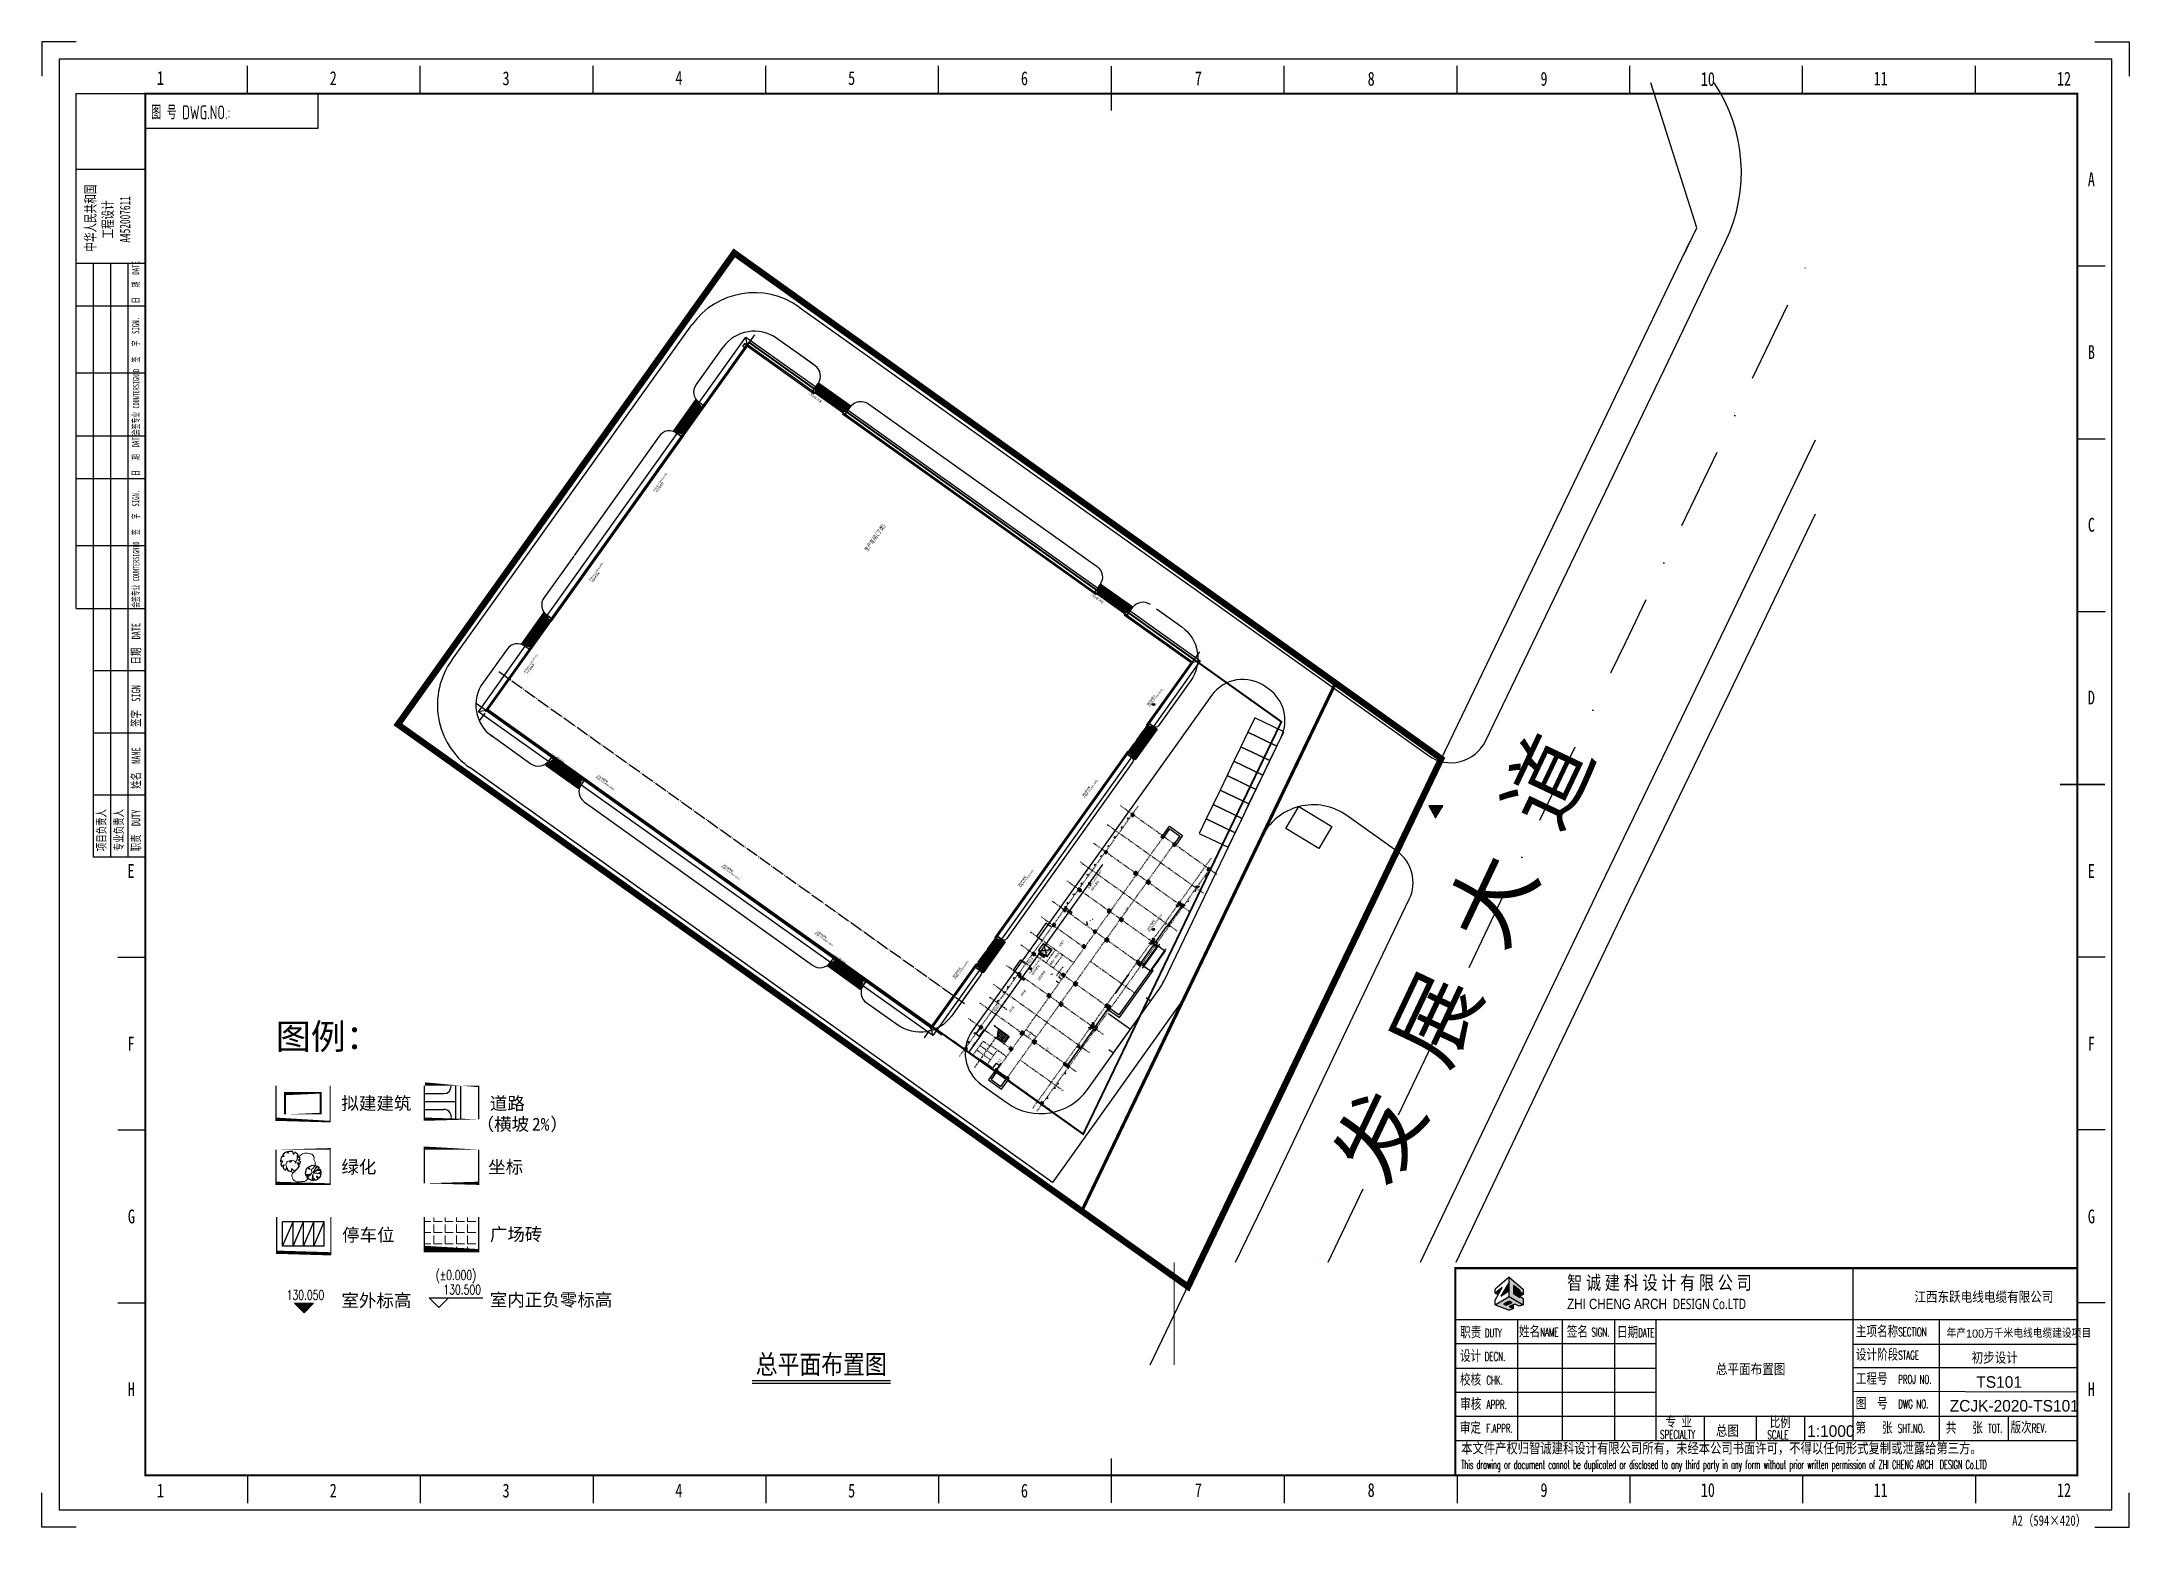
# Model space of a CAD drawing. Header units: inches. Extents: x 586089 to 586414, y 3136162 to 3136934.
# Drawn here: x 586088.8 to 586414.4, y 3136702.1 to 3136933.9 of the extents above; entities that cross this region are included whole.
import ezdxf

# ---------------------------------------------------------------- set-up
doc = ezdxf.new("R2010")
doc.units = ezdxf.units.IN
doc.header["$MEASUREMENT"] = 0
for name, pattern in [('CENTER2', [28.574999999999996, 19.05, -3.174999999999999, 3.174999999999999, -3.174999999999999]), ('CONTINOUS', [0]), ('DASH', [0.35, 0.25, -0.1]), ('DASHDOT', [25.399999999999995, 12.7, -6.349999999999999, 0, -6.349999999999999]), ('DASHDOT2', [0.5, 0.25, -0.125, 0, -0.125]), ('DOTE', [2.4200000000000004, 2, -0.2, 0.02, -0.2])]:
    doc.linetypes.add(name, pattern=pattern)
doc.layers.add('0.09', color=8, linetype='Continuous', lineweight=9)
doc.layers.add('乔木', color=252, linetype='Continuous', lineweight=13)
for name, color, linetype in [('001-厨卫', 99, 'CONTINOUS'), ('001-墙体', 30, 'Continuous'), ('001-文字', 11, 'Continuous'), ('001-楼梯', 145, 'Continuous'), ('001-空调', 66, 'DASH'), ('001-管', 66, 'Continuous'), ('009', 85, 'Continuous'), ('00工业用地边界', 7, 'Continuous'), ('025', 8, 'Continuous'), ('2-TREE灌木', 114, 'Continuous'), ('DIM_ELEV', 3, 'Continuous'), ('DIM_SYMB', 3, 'Continuous'), ('DOTE', 1, 'DOTE'), ('L-路名', 7, 'Continuous'), ('PUB_TEXT', 7, 'Continuous'), ('RD-中线', 1, 'DASHDOT'), ('RD-侧石线', 5, 'Continuous'), ('RD-红线', 7, 'Continuous'), ('S_CL', 2, 'Continuous'), ('STAIR', 2, 'Continuous'), ('WALL', 30, 'Continuous'), ('WINDOW', 4, 'Continuous'), ('WINDOW_TEXT', 7, 'Continuous'), ('内部道路', 3, 'CENTER2'), ('图标', 4, 'Continuous'), ('图框', 7, 'Continuous'), ('墙线', 2, 'Continuous'), ('柱涂实', 54, 'Continuous'), ('电气文字', 7, 'Continuous')]:
    doc.layers.add(name, color=color, linetype=linetype)
doc.styles.add('-黑体', font='simhei.ttf')
doc.styles.add('0总图替换X', font='ZSM.shx', dxfattribs={"bigfont": 'HZTXT.shx'})
doc.styles.add('_TCH_DIM', font='SIMPLEX', dxfattribs={"bigfont": 'GBCBIG'})
doc.styles.add('_TCH_WINDOW', font='SIMPLEX', dxfattribs={"height": 3.5, "bigfont": 'GBCBIG'})
doc.styles.get("Standard").update_dxf_attribs({"font": ''})
doc.styles.add('图框字体', font='simhei.ttf')
doc.styles.add('宋体', font='')
doc.styles.add('电气', font='gbenor.shx', dxfattribs={"bigfont": 'gbcbig.shx'})
doc.styles.get('Standard').set_extended_font_data('SimSun')
doc.styles.get('宋体').set_extended_font_data('SimSun')

msp = doc.modelspace()

# ---------------------------------------------------------------- texts
at = {"color": 2, "style": '0总图替换X'}
for s, height, p in [('江西东跃电线电缆有限公司', 1.805857920970213, (586380.8691125744, 3136737.077235939)), ('年产100万千米电线电缆建设项目', 1.264100544679149, (586385.8870831685, 3136731.668437321)), ('初步设计', 1.805857920970213, (586389.7912953164, 3136727.594288553)), ('总平面布置图', 1.805857920970213, (586349.9087957465, 3136725.798119528)), ('TS101', 1.805857920970213, (586390.5309741053, 3136723.847776968)), ('ZCJK-2020-TS101', 1.805857920970213, (586386.3774111058, 3136720.140294318)), ('总图', 1.805857920970213, (586349.8954846297, 3136716.192885)), ('1:1000', 1.805857920970213, (586364.1453621852, 3136716.192885))]:
    msp.add_text(s, height=height, dxfattribs=at).set_placement(p)
at = {"layer": '001-文字', "style": '宋体', "width": 0.8}
msp.add_text('生产车间(丁类）', height=0.6379746835443036, rotation=54.5098323190234, dxfattribs=at).set_placement((586217.5881750056, 3136854.268782254))
at = {"layer": 'DIM_SYMB', "color": 7, "style": '0总图替换X'}
msp.add_text('总平面布置图', height=3.402893617021276, dxfattribs=at).set_placement((586200.1728624827, 3136725.690980409))
at = {"layer": 'L-路名', "insert": (586289.9565441002, 3136759.030558744), "char_height": 32, "attachment_point": 1, "rotation": 64.6404256772074, "style": '宋体'}
msp.add_mtext('{\\H0.3125x;发 展 大 道}', dxfattribs=at)
at = {"layer": 'PUB_TEXT', "color": 1}
for s, rotation, p in [('开窗大小1000x1000,', 54.5098323190234, (586184.349024977, 3136863.65644833)), ('消防救援窗', 54.5098323190234, (586184.7627671141, 3136863.478650086)), ('开窗大小1000x1000,', 54.5098323190234, (586174.3633367361, 3136849.651947969)), ('消防救援窗', 54.5098323190234, (586174.7770788731, 3136849.474149725)), ('开窗大小1000x1000,', 54.5098323190234, (586164.1744513507, 3136835.36247231)), ('消防救援窗', 54.5098323190234, (586164.5881934877, 3136835.184674066)), ('消防救援窗', 54.5098323190234, (586261.3720819313, 3136830.285267806)), ('开窗大小1000x1000,', 54.5098323190234, (586261.6366283246, 3136829.979423104)), ('开窗大小1000x1000,', 324.5098338775067, (586175.1793908138, 3136819.041064424)), ('消防救援窗', 324.5098338775067, (586175.4852355152, 3136819.305610816)), ('消防救援窗', 54.5098323190234, (586251.2412528726, 3136816.077213661)), ('开窗大小1000x1000,', 54.5098323190234, (586251.5057992658, 3136815.771368959)), ('开窗大小1000x1000,', 324.5098338775067, (586194.720879794, 3136805.107313722)), ('消防救援窗', 324.5098338775067, (586195.0267244953, 3136805.371860115)), ('消防救援窗', 54.5098323190234, (586241.2555646317, 3136802.0727133)), ('开窗大小1000x1000,', 54.5098323190234, (586241.5201110248, 3136801.766868599)), ('开窗大小1000x1000,', 324.5098338775067, (586209.3267085393, 3136794.692857755)), ('消防救援窗', 324.5098338775067, (586209.6325532406, 3136794.957404148)), ('消防救援窗', 54.5098323190234, (586231.0666792463, 3136787.783237641)), ('开窗大小1000x1000,', 54.5098323190234, (586231.3312256394, 3136787.47739294))]:
    msp.add_text(s, height=0.2700709219858156, rotation=rotation, dxfattribs=at).set_placement(p)
at = {"layer": 'PUB_TEXT', "style": '-黑体'}
for s, height, p in [('图例：', 3.99936727856733, (586125.3275027073, 3136776.648920642)), ('拟建建筑', 1.999683639283665, (586135.5542133134, 3136767.224189855)), ('道路', 1.999683639283665, (586158.7067178404, 3136767.212955683)), ('（横坡', 1.999683639283665, (586156.6431633986, 3136763.983658871)), ('2%', 1.999683639283665, (586165.2710119102, 3136763.983658873)), ('）', 1.999683639283665, (586168.1469614136, 3136763.983658874)), ('绿化', 1.999683639283665, (586135.5542133157, 3136757.300399948)), ('坐标', 1.999683639283665, (586158.4395863268, 3136757.300399953)), ('停车位', 1.999683639283665, (586135.6665876928, 3136746.695190693)), ('广场砖', 1.999683639283665, (586158.7067178462, 3136746.790789924)), ('室外标高', 1.999683639283665, (586135.5542133208, 3136736.469512048)), ('室内正负零标高', 1.999683639283665, (586158.7067178488, 3136736.572757788))]:
    msp.add_text(s, height=height, rotation=2.668042644536231e-08, dxfattribs=at).set_placement(p)
at = {"layer": 'PUB_TEXT', "color": 3, "style": '_TCH_DIM', "width": 0.7058823529411765}
for s, p in [('(%%P0.000)', (586150.270163829, 3136740.688843257)), ('130.050', (586127.0239764025, 3136737.58361202)), ('130.500', (586151.4701638299, 3136738.413843258))]:
    msp.add_text(s, height=1.4875, dxfattribs=at).set_placement(p)
at = {"layer": 'WINDOW_TEXT', "style": '_TCH_WINDOW'}
for p in [(586210.5217239172, 3136877.849610652), (586254.489341329, 3136846.499194082), (586170.3713985424, 3136821.540497787), (586214.339015954, 3136790.190081217)]:
    msp.add_text('卷帘门套平开门', height=0.3375886524822695, rotation=144.5098338775067, dxfattribs=at).set_placement(p)

# ---------------------------------------------------------------- blocks, each defined once
blk = doc.blocks.new('图角框')
at = {"layer": '图标'}
for color, points in [(0, [(-166.4066264266409, 54.3821314324566), (-168.429718557124, 52.79360684332171), (-167.5685374475258, 52.34280932478252)]), (0, [(-164.3835342961579, 55.97065602159357), (-166.8738395410932, 51.86434200666228), (-164.3835342961579, 53.51778717071828)]), (253, [(-163.1696790178678, 52.71184454828902), (-163.1696790178678, 55.01754126811047), (-161.3084342578232, 53.55609864610416), (-161.3084342578232, 53.15990192504914), (-160.3373500351928, 52.41983635175795), (-160.3373500351928, 53.91491831800401), (-164.3835342961579, 57.37229536494876), (-164.3835342961579, 51.76573799152475), (-160.3373500351928, 49.42967241926492), (-160.3373500351928, 51.20508225418096), (-161.3084342578232, 51.87226258161938), (-161.3084342578232, 51.47606586056351)]), (250, [(-165.2042611174046, 50.02323291267787), (-166.0157183464541, 49.60777503844347), (-165.2042613265622, 49.25434903948242), (-165.2042612528912, 49.25436129830275)]), (0, [(-165.2042612528928, 49.25434907428307), (-163.5694129567773, 50.02661461632344), (-164.3835342961473, 50.44343672414244), (-165.2042611174046, 50.02323291267812)]), (250, [(-163.1347119933918, 49.4408037691848), (-164.3835342961567, 48.89688553436274), (-163.1347119933918, 48.35296729953954)]), (251, [(-161.3084342533996, 53.15990192169145), (-161.3084342578245, 53.55609864610589), (-162.960732772959, 52.57311410191332), (-162.668827250856, 52.37930261038814)]), (0, [(-161.3084342578245, 51.87226275246557), (-161.6473152815992, 51.7010668684044), (-161.3084342578245, 51.47606586056351)])]:
    blk.add_hatch(color=color, dxfattribs=at).paths.add_polyline_path(points)
h = blk.add_hatch(color=0, dxfattribs=at)
h.paths.add_polyline_path([(-161.3084342578245, 53.55609864610589), (-163.169679017869, 55.01754126811103), (-163.169679017869, 52.71184454826751), (-162.960732772959, 52.57311410191332)])
h.paths.add_polyline_path([(-162.668827250856, 52.37930261038814), (-161.6927221029223, 51.73121485499558), (-160.3373501677339, 52.41983636721439), (-161.3084342533996, 53.15990192169145)])
h = blk.add_hatch(color=251, dxfattribs=at)
h.paths.add_polyline_path([(-164.3835342961579, 51.76573799152475), (-168.4297185571264, 49.42967241926344), (-164.3835342961579, 47.87229537109168), (-163.1347119933913, 48.35296729953954), (-164.3835342961567, 48.89688553436274), (-162.7513502457469, 49.60777503852726), (-161.5168045566073, 48.97570016230743), (-160.3373500351928, 49.42967241926492)])
h.paths.add_polyline_path([(-163.5694127144745, 50.02661472847361), (-165.2042613267799, 49.25434903960205), (-166.015718346568, 49.60777503852902), (-164.3835342961579, 50.44343672420764)], flags=16)
at = {"color": 250}
for p, q in [((-164.3835343025281, 57.37229537103376), (-168.4297185572992, 53.91491832683964)), ((-164.3835343025281, 51.76573798588704), (-164.3835343025281, 57.37229537103376)), ((-164.3835343025281, 57.37229537103376), (-160.3373500336815, 53.91491831671441)), ((-161.3084342578245, 53.55609864610589), (-163.169679017869, 55.01754126811103)), ((-163.169679017869, 55.01754126811103), (-163.169679017869, 52.71184454826751)), ((-168.4297185572992, 52.79360684318463), (-168.4297185572992, 53.91491832683964)), ((-167.5685374475264, 52.34280932478312), (-168.4297185572992, 50.83131176231716)), ((-168.4297185572998, 49.4296724199928), (-164.3835343025281, 51.76573798588704)), ((-168.4297185572992, 49.4296724199928), (-168.4297185572992, 50.83131176231716)), ((-168.4297185572998, 49.4296724199928), (-164.3835342961572, 47.87229537106695)), ((-164.3835342961473, 50.44343672414244), (-166.0157183464541, 49.60777503844347)), ((-166.0157183464541, 49.60777503844347), (-165.2042613265622, 49.2543490394833)), ((-165.2042613265622, 49.2543490394833), (-163.5694129567773, 50.02661461632344)), ((-165.2042612528928, 49.25434900739633), (-165.2042611174046, 50.02323291267787)), ((-164.3835343025281, 51.76573798588704), (-160.3373500336815, 49.42967241936445)), ((-163.5694129567773, 50.02661461632344), (-164.3835342961473, 50.44343672414244)), ((-162.7513507434789, 49.60777481986553), (-164.3835342964255, 48.89688553446721)), ((-164.3835342964255, 48.89688553446721), (-163.1347119931824, 48.35296729945513)), ((-163.1347119931824, 48.35296729945513), (-164.3835342961572, 47.87229537106695)), ((-163.169679017869, 52.71184454826751), (-161.3084342578245, 51.47606586056465)), ((-163.1347119931824, 48.35296729945513), (-163.1347115631022, 49.44080191894606)), ((-161.3084342578245, 53.55609864610589), (-162.9607327501941, 52.57311411545662)), ((-161.5168048932985, 48.97569950309518), (-162.7513507434789, 49.60777481986553)), ((-161.3084342533996, 53.15990192169145), (-162.6688272508559, 52.37930261038822)), ((-160.3373501677339, 52.41983636721439), (-161.6927221029227, 51.7312148549954)), ((-161.3084343918767, 51.87226268474588), (-161.6473152815992, 51.70106686840468)), ((-160.3373500336815, 49.42967241936445), (-161.5168054834165, 48.97569980522961)), ((-161.3084342578245, 53.55609864610589), (-161.3084342533996, 53.15990192169145)), ((-160.3373501677339, 52.41983636721439), (-161.3084342533996, 53.15990192169145)), ((-161.3084342578245, 51.87226258161818), (-160.3373500336815, 51.20508225313556)), ((-161.3084342578245, 51.87226258161818), (-161.3084342578245, 51.47606586056465)), ((-160.3373500336815, 53.91491831671441), (-160.3373500336815, 52.4198362640867)), ((-160.3373500336815, 52.4198362640867), (-160.3373501677339, 52.41983636721439)), ((-160.3373500336815, 51.20508225313556), (-160.3373500336815, 49.42967241936445))]:
    blk.add_line(p, q, dxfattribs=at)
for p, q in [((-65.005347601028, 60.00000000687174), (-65.005347601028, 10.01069518831229)), ((0, 45.04812834740533), (-180.0000000206155, 45.0481283474054)), ((-161.9679144570532, 45.0481283474054), (-161.9679144570532, 10.01069518831229)), ((-148.9411764876467, 10.01069518831229), (-148.9411764876467, 45.04812834740533)), ((-133.9251337051782, 45.04812834740533), (-133.9251337051782, 10.01069518831229)), ((-121.9893048268059, 45.04812834740533), (-121.9893048268059, 10.01069518831227)), ((-39.97860963024732, 45.04812834740533), (-39.97860963024732, 10.01069518831227)), ((-121.9893048268059, 38.05347594018713), (-180.0000000206155, 38.05347594018713)), ((0, 37.92513369418311), (-65.005347601028, 37.92513369418322)), ((-121.9893048268059, 30.9946524099669), (-180.0000000206155, 30.9946524099669)), ((0, 31.18716577897294), (-65.005347601028, 31.18716577897306)), ((0, 24.12834224875269), (-65.005347601028, 24.25668449475671)), ((-121.9893048268059, 24.00000000274869), (-180.0000000206155, 24.00000000274869)), ((0, 17.06951871853249), (-180.0000000206155, 17.06951871853255)), ((-108.0000000123696, 17.00534759553048), (-108.0000000123696, 10.01069518831227)), ((-92.98395722990107, 17.00534759553048), (-92.98395722990107, 10.01069518831229)), ((-78.99465241546477, 17.00534759553048), (-78.99465241546477, 10.01069518831227)), ((-20.02139037662482, 17.06951871853249), (-20.02139037662482, 10.01069518831227)), ((0, 10.01069518831227), (-180.0000000206155, 10.01069518831229))]:
    blk.add_line(p, q)
at = {"const_width": 0.6}
blk.add_lwpolyline([(-180, 60), (0, 60), (0, 0), (-180, 2.84e-14)], close=True, dxfattribs=at)
at = {"color": 250}
for points in [[(-167.5685374475264, 52.34280932478312), (-166.4066264266421, 54.3821314324537), (-168.429718557124, 52.79360684332259), (-167.5685374475264, 52.34280932478312)], [(-164.3835343025281, 55.97065601108996), (-166.8738395410932, 51.86434200666313), (-164.3835343025281, 53.51778716648924)]]:
    blk.add_lwpolyline(points, dxfattribs=at)
blk.add_lwpolyline([(-165.1996263213007, 50.02560588129326), (-166.0157183464541, 49.60777503844347), (-165.2042613265622, 49.2543490394833)], close=True, dxfattribs=at)
at = {"attachment_point": 1, "style": '图框字体'}
for s, insert, char_height, width in [('{\\fMicrosoft YaHei|b0|i0|c134|p34;\\W0.8;智 诚 建 科 设 计 有 限 公 司\\P\\fSwis721 BT|b0|i0|c0|p34;\\H0.75x;ZHI CHENG ARCH \\fMicrosoft YaHei|b0|i0|c134|p34;\\W0.75; DESIGN Co.LTD}', (-147.6450565714585, 57.80787689645496), 4, 80.76957060867426), ('{\\fFangSong|b0|i0|c134|p49;\\W0.75;职责\\Fromans|c134;\\H0.83333x;\\W0.6; DUTY}', (-178.615896180805, 42.98126470338575), 3, 14.12042126510459), ('{\\fFangSong|b0|i0|c134|p49;\\W0.75;姓名\\Fromans|c134;\\H0.83333x;\\W0.6;NAME}', (-161.599556346704, 43.25200767074), 3, 12.31256714988194), ('{\\fFangSong|b0|i0|c134|p49;\\W0.75;签名\\Fromans|c134;\\H0.83333x;\\W0.6; SIGN.}', (-147.7559884062684, 43.19351981946676), 3, 13.50687046632811), ('{\\fFangSong|b0|i0|c134|p49;\\W0.75;日期\\Fromans|c134;\\H0.83333x;\\W0.6;DATE}', (-133.2277034833933, 43.05582970188345), 3, 11.72752398454758), ('{\\fFangSong|b0|i0|c134|p49;\\W0.75;主项名称\\Fromans|c134;\\H0.83333x;\\W0.6;SECTION}', (-64.12163047265494, 43.28000132060561), 3, 32.77368513069996), ('{\\fFangSong|b0|i0|c134|p49;\\W0.75;设计\\Fromans|c134;\\H0.83333x;\\W0.6; DECN.}', (-178.6402671973828, 36.17084579422118), 3, 15.17085544459951), ('{\\fFangSong|b0|i0|c134|p49;\\W0.75;设计阶段\\Fromans|c134;\\H0.83333x;\\W0.6;STAGE}', (-64.12163047265494, 36.54203340539544), 3, 32.77368513069996), ('{\\fFangSong|b0|i0|c134|p49;\\W0.75;校核 \\Fromans|c134;\\H0.83333x;\\W0.6;CHK.}', (-178.6624596035071, 29.29089764713254), 3, 15.10109713264319), ('{\\fFangSong|b0|i0|c134|p49;\\W0.75;工程号  \\Fromans|c134;\\H0.83333x;\\W0.6;PROJ NO.}', (-64.12163047265494, 29.56214098994366), 3, 32.77368513069996), ('{\\fFangSong|b0|i0|c134|p49;\\W0.75;审核 \\Fromans|c134;\\H0.83333x;\\W0.6;APPR.}', (-178.6008642441556, 22.27539823239386), 3, 15.1004206417856), ('{\\fFangSong|b0|i0|c134|p49;\\W0.75;图  号  \\Fromans|c134;\\H0.83333x;\\W0.6;DWG NO.}', (-64.12163047265494, 22.42438634495497), 3, 32.77368513069996), ('{\\fFangSong|b0|i0|c134|p49;\\W0.75;审定 \\Fromans|c134;\\H0.83333x;\\W0.6;F.APPR.}', (-178.6947230133591, 15.38591361206249), 3, 16.72680855630597), ('{\\fFangSong|b0|i0|c134|p49;\\W0.75;第   张 \\Fromans|c134;\\H0.83333x;\\W0.6;SHT.NO.}', (-64.22450214450691, 15.37544055738613), 3, 21.51673859017865), ('{\\fFangSong|b0|i0|c134|p49;\\W0.75;共   张 \\Fromans|c134;\\H0.83333x;\\W0.6;TOT.}', (-38.07455746489905, 15.3718097290037), 3, 18.77016838614327), ('{\\fFangSong|b0|i0|c134|p49;\\W0.75;版次\\Fromans|c134;\\H0.83333x;\\W0.6;REV.}', (-19.37227403143151, 15.47146512061209), 3, 13.60767589130591), ('{\\fFangSong|b0|i0|c134|p49;\\W0.8;本文件产权\\fFangSong_GB2312|b0|i0|c134|p49;归智诚建科设计有限公司所\\fFangSong|b0|i0|c134|p49;有，未经本公司书面许可，不得以任何形式复制或泄露给第三方。\\P\\Fromans|c134;\\H0.83333x;\\W0.52;This drawing or document cannot be duplicated or disclosed to any third party in any form without prior written permission of \\Fromans|c0;ZHI CHENG ARCH \\Fromans|c134; DESIGN Co.LTD\\P\\H1.0634x; }', (-178.3041102571915, 9.388725808699405), 3, 189.5185926926444)]:
    blk.add_mtext(s, dxfattribs=dict(at, insert=insert, char_height=char_height, width=width))
at = {"char_height": 3, "attachment_point": 1, "line_spacing_factor": 0.8, "style": '图框字体'}
for s, insert, width in [('{\\fFangSong|b0|i0|c134|p49;\\W1.0722; \\W0.75;专 业\\P\\Fromans|c134;\\H0.83333x;\\W0.29166; \\W0.6;SPECIALTY}', (-121.3775091577299, 17.10812161077047), 12.45823817995915), ('{\\fFangSong|b0|i0|c134|p49;\\W0.47578; \\W0.75;比例\\P\\Fromans|c134;\\H0.83333x;\\W0.2479; \\W0.6;SCALE}', (-90.20657999273315, 17.00099598073961), 7.668058496452431)]:
    blk.add_mtext(s, dxfattribs=dict(at, insert=insert, width=width))
blk = doc.blocks.new('会签栏')
at = {"color": 0}
for p, q in [((-20.02139037662482, -149.0695187336505), (-20.02139037662482, 0)), ((-20.02139037662482, 0), (0, 0)), ((0, -221.0695187418965), (0, 0)), ((-20.02139037662482, -21.88235294368269), (0, -21.88235294368269)), ((-20.02139037662482, -49.0909090965315), (0, -49.0909090965315)), ((-15.0160427824685, -221.0695187418965), (-15.0160427824685, -49.0909090965315)), ((-10.01069518831218, -221.0695187418965), (-10.01069518831218, -49.0909090965315)), ((-5.005347594156319, -221.0695187418965), (-5.005347594156319, -49.0909090965315)), ((-20.02139037662482, -61.41176471291601), (0, -61.41176471291601)), ((-20.02139037662482, -80.85561498252264), (0, -80.85561498252264)), ((-20.02139037662482, -99.08021391509102), (0, -99.08021391509102)), ((-20.02139037662482, -111.4010695314755), (0, -111.4010695314755)), ((-20.02139037662482, -130.8449198010821), (0, -130.8449198010821)), ((-20.02139037662482, -149.0695187336505), (0, -149.0695187336505)), ((-15.0160427824685, -167.0374331742109), (0, -167.0374331742109)), ((-15.0160427824685, -185.0695187377732), (0, -185.0695187377732)), ((-15.0160427824685, -203.0374331783341), (0, -203.0374331783341)), ((0, -221.0695187418965), (-15.0160427824685, -221.0695187418965))]:
    blk.add_line(p, q, dxfattribs=at)
at = {"attachment_point": 1, "rotation": 90, "style": '图框字体'}
for s, insert, char_height, width in [('{\\fFangSong|b0|i0|c134|p49;\\W2.8371; \\W0.66;中华人民共和国\\P{\\W3.37845; }  工程设计\\P{\\W1.47314; }    A452007611}', (-17.40793150782929, -51.55546284086085), 3, 31.7978904418469), ('{\\fFangSong|b0|i0|c134|p49;\\W0.6;日   期  DATE}', (-3.80367802304363, -60.68593041448321), 2, 13.45731348377967), ('{\\fFangSong|b0|i0|c134|p49;\\W0.6;签   字  SIGN.}', (-3.80367802304363, -77.83364194003616), 2, 13.45731348377967), ('{\\fFangSong|b0|i0|c134|p49;\\W0.6;会签专业 \\H0.9x;COUNTERSIGNED}', (-3.80367802304363, -98.85828854576584), 2, 18.22459893256837), ('{\\fFangSong|b0|i0|c134|p49;\\W0.6;日   期  DATE}', (-3.80367802304363, -110.6752352330427), 2, 13.45731348377967), ('{\\fFangSong|b0|i0|c134|p49;\\W0.6;签   字  SIGN.}', (-3.80367802304363, -127.8229467585956), 2, 13.45731348377967), ('{\\fFangSong|b0|i0|c134|p49;\\W0.6;会签专业 \\H0.9x;COUNTERSIGNED}', (-3.80367802304363, -148.8475933643253), 2, 18.22459893256837), ('{\\fFangSong|b0|i0|c134|p49;\\W0.7;日期  DATE}', (-3.979267095357954, -165.2918769475459), 2.5, 16.87726025334814), ('{\\fFangSong|b0|i0|c134|p49;\\W0.7;签字  SIGN}', (-3.979267095357954, -183.3239625111082), 2.5, 16.87726025334814), ('{\\fFangSong|b0|i0|c134|p49;\\W0.7;姓名  NAME}', (-3.979267095357954, -201.2918769516691), 2.5, 16.87726025334814), ('{\\fFangSong|b0|i0|c134|p49;\\W0.7;项目负责人}', (-13.98996228367059, -219.323962515231), 2.5, 16.87726025334814), ('{\\fFangSong|b0|i0|c134|p49;\\W0.7;专业负责人}', (-8.984614689514274, -219.323962515231), 2.5, 16.87726025334814), ('{\\fFangSong|b0|i0|c134|p49;\\W0.7;职责  DUTY}', (-3.979267095357954, -219.3239625152314), 2.5, 16.87726025334814)]:
    blk.add_mtext(s, dxfattribs=dict(at, insert=insert, char_height=char_height, width=width))
blk = doc.blocks.new('图号栏')
at = {"color": 0}
blk.add_lwpolyline([(0, -10), (50, -10), (50, 0), (0, 0)], close=True, dxfattribs=at)
at = {"layer": '电气文字', "style": '电气', "width": 0.75}
blk.add_text('图 号 DWG.NO.: ', height=4, dxfattribs=at).set_placement((1.689936953491269, -7.453024785529237))
blk = doc.blocks.new('A2-H')
at = {"color": 0}
for p, q in [((54.5, 410), (54.5, 418)), ((104.5, 410), (104.5, 418)), ((154.5, 410), (154.5, 418)), ((204.5, 410), (204.5, 418)), ((254.5, 410), (254.5, 418)), ((354.5, 410), (354.5, 418)), ((404.4999999999999, 410), (404.4999999999999, 418)), ((454.4999999999999, 410), (454.4999999999999, 418)), ((504.4999999999999, 410), (504.4999999999999, 418)), ((554.4999999999999, 410), (554.4999999999999, 418)), ((592, 360), (583.9559631370939, 360)), ((592, 310), (583.9559631370939, 310)), ((592, 260), (583.9559631370939, 260)), ((17, 160), (25, 160)), ((592, 160), (584, 160)), ((17, 110), (25, 110)), ((592, 110), (584, 110)), ((17, 60), (25, 60)), ((592, 60), (584, 60)), ((54.5, 10), (54.5, 2)), ((104.5, 10), (104.5, 2)), ((154.5, 10), (154.5, 2)), ((204.5, 10), (204.5, 2)), ((254.5, 10), (254.5, 2)), ((354.5, 10), (354.5, 2)), ((404.4999999999999, 10), (404.4999999999999, 2)), ((454.4999999999999, 10), (454.4999999999999, 2)), ((504.4999999999999, 10), (504.4999999999999, 2)), ((554.4999999999999, 10), (554.4999999999999, 2))]:
    blk.add_line(p, q, dxfattribs=at)
for points in [[(5, 425), (-5, 425), (-5, 415)], [(589, 425), (599, 425), (599, 415)], [(5, -5), (-5, -5), (-5, 5)], [(589, -5), (599, -5), (599, 5)]]:
    blk.add_lwpolyline(points, dxfattribs=at)
blk.add_lwpolyline([(0, 0), (594, 0), (594, 420), (0, 420)], close=True, dxfattribs=at)
at = {"color": 0, "const_width": 0.4}
for points in [[(304.5, 405), (304.5, 418)], [(592, 210), (579, 210)], [(304.5, 15), (304.5, 2)]]:
    blk.add_lwpolyline(points, dxfattribs=at)
at = {"color": 0, "const_width": 0.6}
blk.add_lwpolyline([(25, 10), (584, 10), (584, 410), (25, 410)], close=True, dxfattribs=at)
at = {"color": 0}
for name, p in [('会签栏', (25, 410)), ('图号栏', (25, 410)), ('图角框', (584, 10))]:
    blk.add_blockref(name, p, dxfattribs=at)
at = {"style": '图框字体', "width": 0.75}
for s, p in [('1', (28.31597299373243, 412.5113351053182)), ('2', (78.31597299373243, 412.4663912850935)), ('3', (128.3159729937324, 412.3989755547565)), ('4', (178.3159729937324, 412.5113351053182)), ('5', (228.3159729937324, 412.4888631952059)), ('6', (278.3159729937324, 412.4214474648688)), ('7', (328.6420026517735, 412.4214474648688)), ('8', (378.6420026517735, 412.2866160041946)), ('9', (428.6420026517735, 412.2641440940822)), ('10', (475.0299212444442, 412.2192002738574)), ('11', (525.0299212444442, 412.3540317345316)), ('12', (578.0824841249705, 412.3090879143068)), ('A', (587.0144489008635, 383.1661725347785)), ('B', (587.0144489008635, 333.1661725347785)), ('C', (587.0144489008635, 283.1661725347785)), ('D', (587.0144489008635, 233.1661725347785)), ('E', (19.79453986318185, 182.9764618571371)), ('E', (587.0144489008635, 182.9764618571371)), ('F', (19.81139379576598, 132.9764618571371)), ('F', (587.0144489008635, 132.9764618571371)), ('G', (19.91251739127165, 82.97646185713711)), ('G', (587.0144489008635, 82.97646185713711)), ('H', (19.87880952610248, 32.97646185713711)), ('H', (587.0144489008635, 32.97646185713711)), ('1', (28.31597299373243, 3.623496355355882)), ('2', (78.31597299373243, 3.623496355355882)), ('3', (128.3159729937324, 3.623496355355882)), ('4', (178.3159729937324, 3.623496355355882)), ('5', (228.3159729937324, 3.623496355355882)), ('6', (278.3159729937324, 3.623496355355882)), ('7', (328.6420026517735, 3.780799726142504)), ('8', (378.6420026517735, 3.780799726142504)), ('9', (428.6420026517735, 3.780799726142504)), ('10', (475.0299212444442, 3.780799726142504)), ('11', (525.0299212444442, 3.780799726142504)), ('12', (578.0824841249705, 3.780799726142504))]:
    blk.add_text(s, height=4, dxfattribs=at).set_placement(p)
at = {"insert": (565.1306639693839, -1.554850394710683), "char_height": 3, "width": 23.10808769814867, "attachment_point": 1, "style": '图框字体'}
blk.add_mtext('{\\fFangSong|b0|i0|c134|p49;\\W0.75;A2（594×420）}', dxfattribs=at)
blk = doc.blocks.new('ertsdg')
at = {"layer": '009', "linetype": 'Continuous'}
for p, q in [((-1405.316135302186, -444.9482012563385), (-1725.940001154784, -531.2503612749279)), ((-1725.940001154784, -531.2503612749279), (-1725.940001154784, -531.2503612749279)), ((-1663.78888294287, -749.7747594485991), (-1405.316135302186, -444.9482012563385))]:
    blk.add_line(p, q, dxfattribs=at)
for centre, major_axis, ratio, start_param, end_param in [((-13.56366352085024, -11.36156972451136), (1292.439177356345, 1216.392097179263), 0.9999998004061534, 2.200430491651928, 2.681259214484466), ((-1337.340921961237, -311.5289511722513), (550.6322734855222, 518.2333734836384), 0.999999800405421, 0.8468443421690388, 1.405259098581054), ((-13.56366352085024, -11.36156972451136), (1305.842886162667, 1229.020912302991), 0.9999998004064734, 1.559139696760406, 1.996405581837768), ((-1705.540400858503, 227.6054179104976), (319.0010589708692, 300.2330730770338), 0.9999998004069006, -0.2852636450655011, 0.6939447096486671), ((-1451.064034501091, 697.9601857867092), (473.6676872083665, 445.8070411377728), 0.9999998004032054, -0.1382798516065791, 0.4644757965530024), ((-13.56366352085024, -11.36156972451136), (1302.05425828157, 1225.43992956311), 0.9999998004034495, 1.097410443057991, 1.356163825349546), ((-1553.908722409047, 1250.648351796903), (495.2769073429572, 466.1316095742781), 0.9999998004057989, -0.9741149698155667, -0.3745197755003755), ((-889.1992956874892, 1352.806144497357), (377.1177023737407, 354.9269559640667), 0.9999998004028311, -0.7706364554483337, -0.004093816478877521), ((-5040.163624930196, 4169.02058406407), (4004.808834459737, 3769.443359319782), 0.999999800388262, -1.301353419285894, -1.209371259090267), ((0, 0), (93.71163376747566, 88.19896727803481), 0.9999998004064717, -2.302813221444211e-06, 6.283183004366364), ((-13.56366352085024, -11.36156972451136), (1284.054802303454, 1208.537397548607), 0.9999998004056926, 0.5481952564833334, 0.8634961815738884), ((923.8830153476447, 1059.082558564842), (573.0752404530559, 539.3625278035951), 0.9999998004052392, 1.457911694923377, 2.123268484874212), ((-2461.004512617365, 7344.295489247888), (4822.860663490698, 4539.009902975676), 0.999999800398738, 4.364845943818664, 4.474079418296431), ((-13.56366352085024, -11.36156972451136), (1309.28379072899, 1232.258858954021), 0.9999998004057754, -0.3432936788556802, 0.3391166811641522), ((-181.6143305171281, 1966.556265412364), (1608.651030023032, 1514.011003785339), 0.999999800408381, 4.65558807286167, 4.922084671232293), ((1470.709568294231, -1547.939358382486), (1337.881854344597, 1259.125509945708), 0.9999998004056256, 0.6921048839656514, 0.9423746965725943), ((-13.56366352085024, -11.36156972451136), (1261.398759874633, 1187.201732970119), 0.9999998004060082, -0.9530585717230489, -0.5891166178563434), ((-13.56366352085024, -11.36156972451136), (1316.51620608445, 1239.06518521108), 0.9999998004062918, 2.807233146184797, 3.268565491193299), ((692.8462662217207, -3720.711526676547), (2159.62193787122, 2032.517566376044), 0.999999800389842, 1.350423607687401, 1.491656891970412), ((1157.404955422506, -1236.561857852619), (1439.676846410001, 1354.934182408073), 0.9999998004046015, 2.35233990000572, 2.57143619851446), ((-13.56366352085024, -11.36156972451136), (1286.367888106357, 1210.689733069567), 0.9999998004062897, 3.504801215398468, 4.039375773329385), ((312.7820366676897, -1550.75493373489), (214.0015643195238, 201.4096595018874), 0.9999998004068712, 1.70590830001083, 3.295374500210769), ((-2099.870964070316, -4393.027792666573), (2718.350383736818, 2558.404595621422), 0.9999998004151299, 0.05143031189000036, 0.190661339509284), ((-13.56366352085024, -11.36156972451136), (1280.605840842553, 1205.246730850324), 0.9999998004013472, 4.243773784858656, 4.569902308500213), ((1342.879786124919, -796.9716522912495), (540.5473927939355, 508.7469069051359), 0.9999998004028486, 2.803013602163506, 3.480171663337972), ((1084.320392202586, -643.7366257868707), (436.5536139149036, 410.869562499313), 0.9999998004065314, 3.249650511398943, 4.337060718569162), ((1085.026000130456, 462.3156291614287), (736.4937803197844, 693.1698744810768), 0.9999998004069887, 4.022251952496763, 4.592120231914754), ((1607.849192756694, -239.7913866792805), (401.0649817262833, 377.471425702542), 0.9999998004056091, 2.978077755127171, 3.850680255114287), ((-13.56366352085024, -11.36156972451136), (1293.83248998334, 1217.705500625023), 0.9999998004114552, -1.488349186227225, -1.216006672288185)]:
    blk.add_ellipse(centre, major_axis=major_axis, ratio=ratio, start_param=start_param, end_param=end_param, dxfattribs=at)
blk = doc.blocks.new('TREE灌木')
at = {"layer": '2-TREE灌木'}
for p, q in [((-1875.865417726338, 46.67467549815774), (-1811.337720995129, 490.0053588251174)), ((-1875.865417726338, 46.67467549815774), (-777.5120200961826, -124.9478259856405)), ((-1839.497878938913, -370.5362932508287), (-1875.865417726338, 46.67467549815774)), ((-1811.337720995129, 490.0053588251174), (-1345.111373056949, 1308.329081253469)), ((-1345.111373056949, 1308.329081253469), (-1069.222386876761, 1542.01591381678)), ((-605.8985243390198, 989.5459353128972), (-1069.222386876761, 1542.01591381678)), ((-862.2410794757308, 1666.610305938869), (49.01799203333212, 1875.80564754954)), ((-862.2410794757308, 1666.610305938869), (-605.8985243390198, 989.5459353128972)), ((0, 0), (1269.522527056455, 1381.796708744019)), ((0, 0), (1714.488632574677, 762.6128242661653)), ((0, 0), (1779.102594705939, -596.5262342716157)), ((49.01799203333212, 1875.80564754954), (633.0261422048206, 1766.444874408335)), ((633.0261422048206, 1766.444874408335), (1269.522527056455, 1381.796708744019)), ((740.0945932592149, 329.197649521142), (1797.318267419934, 539.1629031710327)), ((1433.918102756142, 1203.315019390226), (898.7978078387677, 978.2857934335773)), ((1088.252860152453, 398.342089424521), (1834.140486951917, 197.9083346761763)), ((1433.918102756142, 1203.315019390226), (1714.488632574677, 762.6128242661653)), ((1797.318267419934, 539.1629031710327), (1870.962706265331, -143.3462337901292)), ((-777.5120200961826, -124.9478259856405), (-1839.497878938913, -370.5362932508287)), ((-1463.596136854321, -283.6075155337749), (-1754.377149651467, -665.7404959996637)), ((-1518.917040380358, -1101.789732868463), (-1754.377149651467, -665.7404959996637)), ((-1185.17818288505, -1454.7859862037), (-1518.917040380358, -1101.789732868463)), ((-792.9202449892764, -1700.684296384453), (-1185.17818288505, -1454.7859862037)), ((-171.2752210833131, -367.3573485910893), (-792.9202449892764, -1700.684296384453)), ((-391.1822988676722, -1788.550303294003), (-792.9202449892764, -1700.684296384453)), ((-391.1822988676722, -1788.550303294003), (-171.2752210833131, -367.3573485910893)), ((-320.631640390784, -1332.602728736907), (10.55564747255994, -1876.416310203582)), ((706.3299041141873, -1735.527672083437), (10.55564747255994, -1876.416310203582)), ((1020.370087814808, -1571.394187205791), (546.6317896346445, -977.5832822273076)), ((546.6317896346445, -977.5832822273076), (706.3299041141873, -1735.527672083437)), ((1373.989433032752, -1277.968164155871), (1020.370087814808, -1571.394187205791)), ((1684.086128617346, -797.2388679087163), (1114.1951007967, -373.5853175024093)), ((1589.06966230768, -997.9515015445648), (1373.989433032752, -1277.968164155871)), ((1391.313289705664, -466.5019768252967), (1870.962706265331, -143.3462337901292)), ((1684.086128617346, -797.2388679087163), (1589.06966230768, -997.9515015445648)), ((1870.962706265331, -143.3462337901292), (1779.102594705939, -596.5262342716157))]:
    blk.add_line(p, q, dxfattribs=at)
blk = doc.blocks.new('kongtiaoguan')
at = {"layer": '001-空调', "linetype": 'DOTE', "ltscale": 2}
blk.add_line((-52.31996577684185, -100), (270.1123441971431, -100), dxfattribs=at)
at = {"layer": '001-空调', "linetype": 'CONTINOUS', "ltscale": 2}
for p, q in [((-26.23559741082136, -79.23076923179906), (-36.23559741082136, -79.23076923179906)), ((-36.23559741082136, -79.23076923179906), (-36.23559773096349, -120.7692307682009)), ((-26.23559773096349, -120.7692307682009), (-36.23559773096349, -120.7692307682009)), ((-6.235597410821356, -59.23076923179906), (-26.23559741082136, -59.23076923179906)), ((-26.23559741082136, -59.23076923179906), (-26.23559773096349, -140.7692307682009)), ((-6.235597730963491, -140.7692307682009), (-26.23559773096349, -140.7692307682009)), ((-6.235597410821356, -69.23076923179906), (-6.235597410821356, -59.23076923179906)), ((-6.235597410821356, -69.23076923179906), (-6.235597730963491, -130.7692307682009)), ((-6.235597410821356, -69.23076923179906), (224.1225183607021, -69.23076923179906)), ((-6.235597730963491, -130.7692307682009), (-6.235597730963491, -140.7692307682009)), ((224.12251804056, -130.7692307682009), (-6.235597730963491, -130.7692307682009)), ((224.1225183607021, -59.23076923179906), (244.1225183607021, -59.23076923179906)), ((224.1225183607021, -69.23076923179906), (224.1225183607021, -59.23076923179906)), ((224.1225183607021, -69.23076923179906), (224.12251804056, -130.7692307682009)), ((224.12251804056, -130.7692307682009), (224.12251804056, -140.7692307682009)), ((224.12251804056, -140.7692307682009), (244.12251804056, -140.7692307682009)), ((244.1225183607021, -59.23076923179906), (244.12251804056, -140.7692307682009)), ((244.1225183607021, -79.23076923179906), (254.1225183607021, -79.23076923179906)), ((244.12251804056, -120.7692307682009), (254.12251804056, -120.7692307682009)), ((254.1225183607021, -79.23076923179906), (254.12251804056, -120.7692307682009))]:
    blk.add_line(p, q, dxfattribs=at)
blk = doc.blocks.new('5181895')
h = blk.add_hatch(color=13)
h.dxf.hatch_style = 1
h.paths.add_polyline_path([(-1101986.586318072, -147875.3740773913), (-1102144.090188599, -148032.8779479182), (-1102086.586318072, -148032.8779479182), (-1102086.586318072, -148122.7679835972), (-1101886.586318072, -148122.7679835972), (-1101886.586318072, -148032.8779479182), (-1101829.082447546, -148032.8779479182)])
at = {"color": 13}
blk.add_lwpolyline([(-1101986.586318072, -147875.3740773913), (-1102144.090188599, -148032.8779479182), (-1102086.586318072, -148032.8779479182), (-1102086.586318072, -148122.7679835972), (-1101886.586318072, -148122.7679835972), (-1101886.586318072, -148032.8779479182), (-1101829.082447546, -148032.8779479182), (-1101986.586318072, -147875.3740773913)], close=True, dxfattribs=at)
blk = doc.blocks.new('kt1')
for points in [[(748538.2717558536, 339072.2736573096), (748538.2717558536, 338175.2736572775)], [(748778.7001648851, 339111.2736573109), (748577.271755848, 339111.273657311)], [(748810.3481259958, 338165.7329719841), (748577.271755848, 339111.2736573109), (748577.271755848, 338136.2736572761), (748780.3033275015, 338136.2736572761)], [(748810.348125996, 338160.7022328087), (748810.348125996, 339085.93747913)]]:
    blk.add_lwpolyline(points)
for centre, major_axis, ratio, start_param, end_param in [((748577.271755848, 339072.2736573096), (-7.164187389275879e-15, -39.00000000139698), 0.9999999998208995, 3.141592653589793, 4.71238898038469), ((748781.3546954971, 339082.1553271133), (-5.371133915142384e-15, -29.23907806803509), 0.9999999998208994, 1.441080217043805, 3.232504917263305), ((748577.271755848, 338175.2736572775), (-7.164183775268586e-15, -39.00000000139671), 0.9999999998208995, 4.71238898038469, 6.283185307179586), ((748783.3494591368, 338163.2176023964), (-4.981052653492653e-15, -27.11558770501914), 0.9999999998208994, 6.17060890428051, 7.946879904826428)]:
    blk.add_ellipse(centre, major_axis=major_axis, ratio=ratio, start_param=start_param, end_param=end_param)
at = {"linetype": 'Continuous'}
for s, p in [('A', (748639.5525892795, 338999.3949862386)), ('c', (748590.7776959762, 338312.866281224))]:
    blk.add_text(s, height=168.9999999757856, rotation=270, dxfattribs=at).set_placement(p)
blk = doc.blocks.new('wrqrqr')
at = {"layer": 'S_CL', "color": 1}
for points in [[(7756178.299998856, -815534.6000008034), (7756178.299998856, -815134.6000008034), (7755778.299998856, -815134.6000008034), (7755778.299998856, -815534.6000008034)], [(7760278.299998945, -815534.600001278), (7760278.299998945, -815134.600001278), (7759878.299998945, -815134.600001278), (7759878.299998945, -815534.600001278)], [(7770478.299998945, -815634.6000730097), (7770478.299998945, -815134.6000730097), (7770078.299998945, -815134.6000730097), (7770078.299998945, -815634.6000730097)], [(7774378.299998945, -815634.6000730097), (7774378.299998945, -815134.6000730097), (7773978.299998945, -815134.6000730097), (7773978.299998945, -815634.6000730097)], [(7779878.299999072, -815534.6000730097), (7779878.299999072, -815134.6000730097), (7779478.299999072, -815134.6000730097), (7779478.299999072, -815534.6000730097)], [(7782778.299998945, -815534.6000730097), (7782778.299998945, -815134.6000730097), (7782378.299998945, -815134.6000730097), (7782378.299998945, -815534.6000730097)], [(7786678.299998945, -815634.6000730097), (7786678.299998945, -815134.6000730097), (7786278.299998945, -815134.6000730097), (7786278.299998945, -815634.6000730097)], [(7793865.109415865, -815534.6000692069), (7793865.109415865, -815134.6000692069), (7793465.109415865, -815134.6000692069), (7793465.109415865, -815534.6000692069)], [(7800991.490583099, -815534.6000692069), (7800991.490583099, -815134.6000692069), (7800591.490583099, -815134.6000692069), (7800591.490583099, -815534.6000692069)], [(7756178.299998945, -821334.6000730097), (7756178.299998945, -820934.6000730097), (7755778.299998945, -820934.6000730097), (7755778.299998945, -821334.6000730097)], [(7756178.299998945, -823534.6000730097), (7756178.299998945, -823134.6000730097), (7755778.299998945, -823134.6000730097), (7755778.299998945, -823534.6000730097)], [(7760278.299998945, -821334.6000730097), (7760278.299998945, -820834.6000730097), (7759878.299998945, -820834.6000730097), (7759878.299998945, -821334.6000730097)], [(7763328.299998945, -821334.6000730097), (7763328.299998945, -820834.6000730097), (7762828.299998945, -820834.6000730097), (7762828.299998945, -821334.6000730097)], [(7763328.299998945, -823684.6000730097), (7763328.299998945, -823134.6000730097), (7762828.299998945, -823134.6000730097), (7762828.299998945, -823684.6000730097)], [(7770528.299998945, -821334.6000730097), (7770528.299998945, -820834.6000730097), (7770028.299998945, -820834.6000730097), (7770028.299998945, -821334.6000730097)], [(7770528.299998945, -823634.6000730097), (7770528.299998945, -823134.6000730097), (7770028.299998945, -823134.6000730097), (7770028.299998945, -823634.6000730097)], [(7774428.299998945, -823634.6000730097), (7774428.299998945, -823134.6000730097), (7773928.299998945, -823134.6000730097), (7773928.299998945, -823634.6000730097)], [(7774378.299998945, -821334.6000730097), (7774378.299998945, -820834.6000730097), (7773978.299998945, -820834.6000730097), (7773978.299998945, -821334.6000730097)], [(7779878.299999072, -821334.6000730097), (7779878.299999072, -820834.6000730097), (7779478.299999072, -820834.6000730097), (7779478.299999072, -821334.6000730097)], [(7782828.299998945, -823634.6000730097), (7782828.299998945, -823134.6000730097), (7782328.299998945, -823134.6000730097), (7782328.299998945, -823634.6000730097)], [(7782778.299998945, -821334.6000730097), (7782778.299998945, -820934.6000730097), (7782378.299998945, -820934.6000730097), (7782378.299998945, -821334.6000730097)], [(7786728.299998945, -821334.6000730097), (7786728.299998945, -820834.6000730097), (7786228.299998945, -820834.6000730097), (7786228.299998945, -821334.6000730097)], [(7786728.299998945, -823634.6000730097), (7786728.299998945, -823134.6000730097), (7786228.299998945, -823134.6000730097), (7786228.299998945, -823634.6000730097)], [(7793928.299998945, -821334.6000730097), (7793928.299998945, -820784.6000730097), (7793428.299998945, -820784.6000730097), (7793428.299998945, -821334.6000730097)], [(7793928.299998945, -823684.6000730097), (7793928.299998945, -823134.6000730097), (7793428.299998945, -823134.6000730097), (7793428.299998945, -823684.6000730097)], [(7800978.299998945, -821334.6000730097), (7800978.299998945, -820934.6000730097), (7800578.299998945, -820934.6000730097), (7800578.299998945, -821334.6000730097)], [(7800978.299998945, -823534.6000730097), (7800978.299998945, -823134.6000730097), (7800578.299998945, -823134.6000730097), (7800578.299998945, -823534.6000730097)], [(7756178.299998945, -830134.6000730097), (7756178.299998945, -829734.6000730097), (7755778.299998945, -829734.6000730097), (7755778.299998945, -830134.6000730097)], [(7763178.299998945, -830134.6000730097), (7763178.299998945, -829084.6000730097), (7762828.299998945, -829084.6000730097), (7762828.299998945, -830134.6000730097)], [(7770478.299998945, -829634.600072995), (7770478.299998945, -829134.600072995), (7770078.299998945, -829134.600072995), (7770078.299998945, -829634.600072995)], [(7774378.299998945, -829634.600072995), (7774378.299998945, -829134.600072995), (7773978.299998945, -829134.600072995), (7773978.299998945, -829634.600072995)], [(7782778.299998945, -829634.600072995), (7782778.299998945, -829134.600072995), (7782378.299998945, -829134.600072995), (7782378.299998945, -829634.600072995)], [(7786678.299998945, -829634.600072995), (7786678.299998945, -829134.600072995), (7786278.299998945, -829134.600072995), (7786278.299998945, -829634.600072995)], [(7793928.299998945, -830134.6000730097), (7793928.299998945, -829084.6000730097), (7793578.299998945, -829084.6000730097), (7793578.299998945, -830134.6000730097)], [(7800978.299998945, -830134.6000730097), (7800978.299998945, -829734.6000730097), (7800578.299998945, -829734.6000730097), (7800578.299998945, -830134.6000730097)]]:
    blk.add_lwpolyline(points, close=True, dxfattribs=at)
at = {"layer": '柱涂实'}
for points in [[(7756178.299998856, -815534.6000008034), (7756178.299998856, -815134.6000008034), (7755778.299998856, -815534.6000008034), (7755778.299998856, -815134.6000008034)], [(7760278.299998945, -815534.600001278), (7760278.299998945, -815134.600001278), (7759878.299998945, -815534.600001278), (7759878.299998945, -815134.600001278)], [(7770478.299998945, -815634.6000730097), (7770478.299998945, -815134.6000730097), (7770078.299998945, -815634.6000730097), (7770078.299998945, -815134.6000730097)], [(7774378.299998945, -815634.6000730097), (7774378.299998945, -815134.6000730097), (7773978.299998945, -815634.6000730097), (7773978.299998945, -815134.6000730097)], [(7779878.299999072, -815534.6000730097), (7779878.299999072, -815134.6000730097), (7779478.299999072, -815534.6000730097), (7779478.299999072, -815134.6000730097)], [(7782778.299998945, -815534.6000730097), (7782778.299998945, -815134.6000730097), (7782378.299998945, -815534.6000730097), (7782378.299998945, -815134.6000730097)], [(7786678.299998945, -815634.6000730097), (7786678.299998945, -815134.6000730097), (7786278.299998945, -815634.6000730097), (7786278.299998945, -815134.6000730097)], [(7793865.109415865, -815534.6000692069), (7793865.109415865, -815134.6000692069), (7793465.109415865, -815534.6000692069), (7793465.109415865, -815134.6000692069)], [(7800991.490583099, -815534.6000692069), (7800991.490583099, -815134.6000692069), (7800591.490583099, -815534.6000692069), (7800591.490583099, -815134.6000692069)], [(7756178.299998945, -821334.6000730097), (7756178.299998945, -820934.6000730097), (7755778.299998945, -821334.6000730097), (7755778.299998945, -820934.6000730097)], [(7756178.299998945, -823534.6000730097), (7756178.299998945, -823134.6000730097), (7755778.299998945, -823534.6000730097), (7755778.299998945, -823134.6000730097)], [(7760278.299998945, -821334.6000730097), (7760278.299998945, -820834.6000730097), (7759878.299998945, -821334.6000730097), (7759878.299998945, -820834.6000730097)], [(7763328.299998945, -821334.6000730097), (7763328.299998945, -820834.6000730097), (7762828.299998945, -821334.6000730097), (7762828.299998945, -820834.6000730097)], [(7763328.299998945, -823684.6000730097), (7763328.299998945, -823134.6000730097), (7762828.299998945, -823684.6000730097), (7762828.299998945, -823134.6000730097)], [(7770528.299998945, -821334.6000730097), (7770528.299998945, -820834.6000730097), (7770028.299998945, -821334.6000730097), (7770028.299998945, -820834.6000730097)], [(7770528.299998945, -823634.6000730097), (7770528.299998945, -823134.6000730097), (7770028.299998945, -823634.6000730097), (7770028.299998945, -823134.6000730097)], [(7774428.299998945, -823634.6000730097), (7774428.299998945, -823134.6000730097), (7773928.299998945, -823634.6000730097), (7773928.299998945, -823134.6000730097)], [(7774378.299998945, -821334.6000730097), (7774378.299998945, -820834.6000730097), (7773978.299998945, -821334.6000730097), (7773978.299998945, -820834.6000730097)], [(7779878.299999072, -821334.6000730097), (7779878.299999072, -820834.6000730097), (7779478.299999072, -821334.6000730097), (7779478.299999072, -820834.6000730097)], [(7782828.299998945, -823634.6000730097), (7782828.299998945, -823134.6000730097), (7782328.299998945, -823634.6000730097), (7782328.299998945, -823134.6000730097)], [(7782778.299998945, -821334.6000730097), (7782778.299998945, -820934.6000730097), (7782378.299998945, -821334.6000730097), (7782378.299998945, -820934.6000730097)], [(7786728.299998945, -821334.6000730097), (7786728.299998945, -820834.6000730097), (7786228.299998945, -821334.6000730097), (7786228.299998945, -820834.6000730097)], [(7786728.299998945, -823634.6000730097), (7786728.299998945, -823134.6000730097), (7786228.299998945, -823634.6000730097), (7786228.299998945, -823134.6000730097)], [(7793928.299998945, -821334.6000730097), (7793928.299998945, -820784.6000730097), (7793428.299998945, -821334.6000730097), (7793428.299998945, -820784.6000730097)], [(7793928.299998945, -823684.6000730097), (7793928.299998945, -823134.6000730097), (7793428.299998945, -823684.6000730097), (7793428.299998945, -823134.6000730097)], [(7800978.299998945, -821334.6000730097), (7800978.299998945, -820934.6000730097), (7800578.299998945, -821334.6000730097), (7800578.299998945, -820934.6000730097)], [(7800978.299998945, -823534.6000730097), (7800978.299998945, -823134.6000730097), (7800578.299998945, -823534.6000730097), (7800578.299998945, -823134.6000730097)], [(7756178.299998945, -830134.6000730097), (7756178.299998945, -829734.6000730097), (7755778.299998945, -830134.6000730097), (7755778.299998945, -829734.6000730097)], [(7763178.299998945, -830134.6000730097), (7763178.299998945, -829084.6000730097), (7762828.299998945, -830134.6000730097), (7762828.299998945, -829084.6000730097)], [(7770478.299998945, -829634.600072995), (7770478.299998945, -829134.600072995), (7770078.299998945, -829634.600072995), (7770078.299998945, -829134.600072995)], [(7774378.299998945, -829634.600072995), (7774378.299998945, -829134.600072995), (7773978.299998945, -829634.600072995), (7773978.299998945, -829134.600072995)], [(7782778.299998945, -829634.600072995), (7782778.299998945, -829134.600072995), (7782378.299998945, -829634.600072995), (7782378.299998945, -829134.600072995)], [(7786678.299998945, -829634.600072995), (7786678.299998945, -829134.600072995), (7786278.299998945, -829634.600072995), (7786278.299998945, -829134.600072995)], [(7793928.299998945, -830134.6000730097), (7793928.299998945, -829084.6000730097), (7793578.299998945, -830134.6000730097), (7793578.299998945, -829084.6000730097)], [(7800978.299998945, -830134.6000730097), (7800978.299998945, -829734.6000730097), (7800578.299998945, -830134.6000730097), (7800578.299998945, -829734.6000730097)]]:
    blk.add_solid(points, dxfattribs=at)
blk = doc.blocks.new('TWTWTWT')
at = {"ltscale": 100}
blk.add_line((7378006.399998859, -793557.6000007017), (7378006.399998859, -792957.600000556), dxfattribs=at)
at = {"color": 2, "ltscale": 100}
for points in [[(7376406.399998637, -792757.6000028829), (7376406.399998483, -792657.6000028829), (7376206.399998483, -792657.6000031899), (7376206.399998637, -792757.6000035014)], [(7377906.399998964, -792757.6000004762), (7377906.39999881, -792657.6000004762), (7378106.39999881, -792657.6000001692), (7378106.399998964, -792757.6000004808)], [(7384306.399999918, -792757.6000224444), (7384306.399999765, -792657.6000224444), (7384106.399999765, -792657.6000227514), (7384106.399999918, -792757.6000230629)], [(7385806.400000245, -792757.6000200377), (7385806.400000092, -792657.6000200377), (7386006.400000092, -792657.6000197307), (7386006.400000245, -792757.6000200423)], [(7386956.400009395, -792757.600026997), (7386956.400009241, -792657.600026997), (7386756.400009241, -792657.600027304), (7386756.400009395, -792757.6000276156)], [(7388456.400009722, -792757.6000245904), (7388456.400009568, -792657.6000245904), (7388656.400009568, -792657.6000242834), (7388656.400009722, -792757.6000245949)], [(7403006.399989103, -792757.600030065), (7403006.399988949, -792657.600030065), (7402806.399988949, -792657.600030372), (7402806.399989103, -792757.6000306836)], [(7404506.39998943, -792757.6000276584), (7404506.399989276, -792657.6000276584), (7404706.399989276, -792657.6000273514), (7404706.39998943, -792757.6000276629)], [(7406756.399989103, -792757.6000243091), (7406756.399988949, -792657.6000243091), (7406556.399988949, -792657.6000246161), (7406556.399989103, -792757.6000249276)], [(7408256.39998943, -792757.6000219025), (7408256.399989276, -792657.6000219025), (7408456.399989276, -792657.6000215955), (7408456.39998943, -792757.600021907)], [(7410356.399989103, -792757.6000187834), (7410356.399988949, -792657.6000187834), (7410156.399988949, -792657.6000190903), (7410156.399989103, -792757.6000194019)], [(7411856.39998943, -792757.6000163767), (7411856.399989276, -792657.6000163767), (7412056.399989276, -792657.6000160697), (7412056.39998943, -792757.6000163812)], [(7413956.399993904, -792757.6000079014), (7413956.39999375, -792657.6000079014), (7413756.39999375, -792657.6000082084), (7413756.399993904, -792757.60000852)], [(7415456.399994231, -792757.6000054948), (7415456.399994077, -792657.6000054948), (7415656.399994077, -792657.6000051878), (7415656.399994231, -792757.6000054993)], [(7417556.4, -792757.6000023757), (7417556.399999847, -792657.6000023757), (7417356.399999847, -792657.6000026827), (7417356.4, -792757.6000029942)], [(7419056.400000327, -792757.599999969), (7419056.400000174, -792657.599999969), (7419256.400000174, -792657.599999662), (7419256.400000327, -792757.5999999736)], [(7376406.4, -807757.6000021775), (7376406.4, -807857.6000021775), (7376206.4, -807857.6000021775), (7376206.4, -807757.600001866)], [(7378206.4, -807757.6000021775), (7378206.4, -807857.6000021775), (7378406.4, -807857.6000021775), (7378406.4, -807757.600001866)], [(7379206.4, -807757.6000021775), (7379206.4, -807857.6000021775), (7379006.4, -807857.6000021775), (7379006.4, -807757.600001866)], [(7381006.4, -807757.6000021775), (7381006.4, -807857.6000021775), (7381206.4, -807857.6000021775), (7381206.4, -807757.600001866)], [(7414206.400000002, -807757.6000021775), (7414206.400000002, -807857.6000021775), (7414006.400000002, -807857.6000021775), (7414006.400000002, -807757.600001866)], [(7416006.400000002, -807757.6000021775), (7416006.400000002, -807857.6000021775), (7416206.400000002, -807857.6000021775), (7416206.400000002, -807757.600001866)], [(7417006.400000002, -807757.6000021775), (7417006.400000002, -807857.6000021775), (7416806.400000002, -807857.6000021775), (7416806.400000002, -807757.600001866)], [(7418806.400000002, -807757.6000021775), (7418806.400000002, -807857.6000021775), (7419006.400000002, -807857.6000021775), (7419006.400000002, -807757.600001866)]]:
    blk.add_lwpolyline(points, dxfattribs=at)
at = {"color": 7}
for points in [[(7378006.399998859, -792957.6000007017), (7379206.399998859, -792957.6000007018)], [(7378006.399998859, -793557.6000007017), (7379206.399998859, -793557.6000007018)], [(7375206.4, -795907.6000018257), (7375206.4, -797875.7483649497)], [(7375206.399999999, -798157.6000018263), (7376162.403132291, -798157.6000018263)], [(7375206.399999999, -798757.6000018263), (7376589.256210174, -798757.6000018263)], [(7376162.403132291, -798157.6000018263), (7376162.403132291, -798757.6000018263)]]:
    blk.add_lwpolyline(points, dxfattribs=at)
at = {"ltscale": 100}
for points in [[(7391406.399886584, -792757.600000961), (7391406.399886584, -791852.599970188), (7389506.399999979, -791852.599970188), (7389506.399999979, -792757.600000961)], [(7398406.400000256, -792757.6000019339), (7398406.400000256, -792757.6000019339), (7398406.400000256, -791757.6000019339), (7396406.400000256, -791757.6000019339), (7395906.400000256, -791757.6000019339), (7395906.400000256, -792757.6000019339)], [(7375006.39999965, -798657.6001858283), (7373301.399968877, -798657.6001858283), (7373301.399968877, -801157.6000724332), (7375006.399999963, -801157.6000724332)], [(7375406.399998812, -798957.6001858283), (7373601.399968877, -798957.6001858283), (7373601.399968877, -800857.6000724332), (7375006.399999963, -800857.6000724332)], [(7375266.4000001, -800757.6000018255), (7375266.400000101, -798957.6000018255)], [(7419806.400001187, -798957.6001858283), (7421611.400031121, -798957.6001858283), (7421611.400031121, -800857.6000724332), (7420206.400000036, -800857.6000724332)], [(7420206.400000349, -798657.6001858283), (7421911.400031121, -798657.6001858283), (7421911.400031121, -801157.6000724332), (7420206.400000036, -801157.6000724332)], [(7385606.399992369, -807357.6000019036), (7382406.39999237, -807357.5997576897)], [(7385706.400007654, -807457.6000015176), (7385782.100000001, -807059.9999994235), (7386106.400000001, -806957.600001292)], [(7389306.399975915, -807457.6000015176), (7389382.099968263, -807059.9999994235), (7389706.399968263, -806957.600001292)], [(7393206.400038172, -807457.6000015176), (7393282.100030519, -807059.9999994235), (7393606.400030519, -806957.600001292)], [(7382406.399996522, -807407.5997576897), (7385599.936637515, -807407.6000014103)], [(7389206.399961852, -807407.59972788), (7386206.399977127, -807407.6000024597)], [(7389806.399916061, -807407.5997430925), (7393106.399899595, -807407.6002467863)], [(7393106.400000189, -807557.6000015071), (7393106.399999969, -809657.5980021897), (7402106.399979628, -809657.5980021895), (7402106.399999998, -809357.5776824212)], [(7393406.400000189, -807557.6000015386), (7393406.4, -809357.5980021897), (7401806.399999997, -809357.5980021895), (7401806.400122208, -807557.6000015386)], [(7405406.400083942, -807407.5908197272), (7402106.399730507, -807407.5995069887)], [(7402106.400084867, -808107.5776824212), (7402106.400122208, -807557.6000219071)], [(7406006.399915979, -807407.5908196322), (7409006.400053424, -807407.5994600584)], [(7412806.400000634, -807407.5908192631), (7409606.400485356, -807407.5994600249)]]:
    blk.add_lwpolyline(points, dxfattribs=at)
blk.add_lwpolyline([(7375006.400003171, -798657.5995135491), (7375006.400003171, -798657.5995135491)], close=True, dxfattribs=at)
at = {"layer": '001-厨卫'}
for p, q in [((7392388.660118036, -797001.1390397892), (7392342.64908563, -797047.1500765111)), ((7392521.900130595, -797134.3790398513), (7392571.765314685, -797128.5631774571)), ((7402016.699638571, -797134.3790041248), (7401966.834453929, -797128.5631464616)), ((7402016.699638571, -797134.3790041248), (7402283.179638406, -796867.898978719)), ((7402149.939638488, -797001.138991422), (7402195.95067526, -797047.1500237786)), ((7402283.179638406, -796867.898978719), (7402277.363775958, -796818.0337946357)), ((7402806.900017521, -797122.7306109422), (7402749.888071805, -797122.7306136773)), ((7391986.40002174, -798771.5131650129), (7391986.399999984, -798307.6000305619)), ((7392706.399944534, -798757.5993980819), (7392706.399922778, -798293.6862636309))]:
    blk.add_line(p, q, dxfattribs=at)
for centre in [(7392546.476457631, -797163.1999909041), (7401992.123314268, -797163.1999575093), (7402312.000589433, -796843.3226516515)]:
    blk.add_circle(centre, 16.26868443649495, dxfattribs=at)
for centre, radius, start, end in [((7402155.331864581, -797006.531216997), 35.83673021450959, 212.7139991192787, 57.28600637417254), ((7403192.832096962, -797306.4390153416), 33.1624146246389, 190.0495479572965, 349.9504575427559)]:
    blk.add_arc(centre, radius, start, end, dxfattribs=at)
at = {"layer": '001-楼梯'}
for p, q in [((7393881.400000268, -793582.6000020176), (7394056.400000278, -793582.6000020176)), ((7393881.400000269, -794632.6000019244), (7393881.400000268, -793582.6000020176)), ((7394056.400000278, -793582.6000020176), (7394056.400000279, -794632.6000019235)), ((7394231.400000171, -793307.6000020977), (7395631.400000134, -793307.6000020967)), ((7394231.400000173, -794907.6000019598), (7394231.400000171, -793307.6000020977)), ((7394231.400000171, -793307.6000020977), (7395631.400000134, -794907.6000019589)), ((7395631.400000134, -793307.6000020967), (7394231.400000173, -794907.6000019598)), ((7395631.400000134, -793307.6000020967), (7395631.400000134, -794907.6000019589)), ((7394056.400000279, -794632.6000019235), (7393881.400000269, -794632.6000019244)), ((7395631.400000134, -794907.6000019589), (7394231.400000173, -794907.6000019598)), ((7401806.400097196, -808007.5776824212), (7405706.400000002, -808007.5776824212)), ((7401806.400097196, -809307.5776824212), (7401806.400097196, -808107.5776824212)), ((7405706.400000002, -808007.5776824212), (7405706.400000002, -808057.5776824212)), ((7405706.400000002, -808107.5776824212), (7405706.400000002, -809307.5776824212)), ((7405706.400000002, -809357.5776824212), (7405706.400000002, -809407.5776824212))]:
    blk.add_line(p, q, dxfattribs=at)
for points in [[(7401531.400097196, -808107.5776824212), (7405981.400000002, -808107.5776824212, 1), (7405981.400000002, -808057.5776824212), (7401531.400097196, -808057.5776824212, 1)], [(7401531.400097196, -809357.5776824212), (7405981.400000002, -809357.5776824212, 1), (7405981.400000002, -809307.5776824212), (7401531.400097196, -809307.5776824212, 1)]]:
    blk.add_lwpolyline(points, format="xyb", close=True, dxfattribs=at)
blk.add_lwpolyline([(7405706.400000002, -809407.5776824212), (7401806.400097772, -809407.5776824212), (7401806.400097772, -809357.5776824212)], dxfattribs=at)
at = {"layer": '001-楼梯', "elevation": 10007.9290338834}
blk.add_lwpolyline([(7403806.398066161, -809409.4641324567), (7402606.398066161, -809409.4641324567)], dxfattribs=at)
at = {"layer": '001-管'}
for centre in [(7385780.900044745, -807026.8669882914), (7389380.899800604, -807026.8667447319), (7393370.29882158, -807026.8665012912), (7401770.299068162, -807026.866501172), (7405580.899800583, -807026.8667453084), (7409180.900074041, -807026.8669882914)]:
    blk.add_circle(centre, 50, dxfattribs=at)
at = {"layer": 'DOTE'}
for p, q in [((7375106.4, -790557.6000725207), (7375106.4, -809157.5999994236)), ((7379306.4, -790557.6000725207), (7379306.399999999, -798857.6000015272)), ((7382306.4, -790557.6000725207), (7382306.4, -809157.5999994236)), ((7385906.4, -790557.6000725207), (7385906.4, -809157.5999994236)), ((7389506.4, -790557.6000725207), (7389506.4, -809157.5999994236)), ((7393406.4, -790557.6000725207), (7393406.4, -809157.5999994236)), ((7395906.4, -790557.6000725207), (7395906.400000002, -798857.6000007156)), ((7398806.400000012, -790557.6000725207), (7398806.400000014, -798857.6000005606)), ((7401806.399999999, -790557.6000725207), (7401806.4, -809157.5999994236)), ((7405706.399999999, -790557.6000725207), (7405706.4, -809157.5999994236)), ((7409306.4, -790557.6000725207), (7409306.4, -809157.5999994236)), ((7412906.4, -790557.6000725207), (7412906.4, -809157.5999994236)), ((7416506.4, -790557.6000725207), (7416506.4, -809157.5999994236)), ((7420106.4, -790557.6000725207), (7420106.400000001, -809157.5999994236)), ((7421606.4, -792857.5999993435), (7373606.4, -792857.6000019058)), ((7395906.4, -795357.6000007453), (7393406.399999999, -795357.6000008804)), ((7395906.4, -796757.6000007456), (7393406.399999999, -796757.6000008807)), ((7421606.4, -798857.5999993435), (7373606.4, -798857.6000019058)), ((7421606.4, -800857.5999993435), (7373606.4, -800857.6000019058)), ((7378706.4, -800857.6000015665), (7378706.4, -809157.5999994236)), ((7383106.400062271, -798857.6000011858), (7383106.40006227, -800857.6000011858)), ((7383106.400062271, -798857.6000011858), (7383106.40006227, -800857.6000011858)), ((7397606.400000001, -800857.6000006248), (7397606.4, -809157.5999994236)), ((7421606.4, -806857.5999993435), (7373606.4, -806857.6000019058)), ((7421606.4, -807657.5999993435), (7373606.4, -807657.6000019058))]:
    blk.add_line(p, q, dxfattribs=at)
at = {"layer": 'DOTE', "ltscale": 100}
for p, q in [((7386906.400062303, -793657.6000019517), (7382306.399999999, -793657.6000019516)), ((7383906.400010198, -794657.6000018414), (7383906.400010562, -791307.6001498788)), ((7391506.399945225, -793657.6000024995), (7391506.399803886, -791807.6000232297)), ((7394406.400062303, -793657.6000024994), (7391506.399945225, -793657.6000024995)), ((7379306.399999999, -795757.600001879), (7373606.4, -795757.600001879)), ((7377906.081693389, -798863.2328820886), (7377906.081693389, -795757.6000018207)), ((7394406.399999751, -797857.6000017745), (7392606.399999599, -797857.6000013808))]:
    blk.add_line(p, q, dxfattribs=at)
at = {"layer": 'DOTE'}
for points in [[(7375106.4, -794457.6000017673), (7377756.4, -794457.6000017668)], [(7375206.4, -797107.6000018257), (7377756.4, -797107.6000018261)], [(7376056.4, -795657.6000017673), (7376056.4, -794457.600001767)], [(7376056.4, -795907.6000018257), (7376056.4, -797107.6000018257)], [(7376906.4, -795657.6000017673), (7376906.4, -794457.600001767)], [(7376906.4, -795907.6000018257), (7376906.4, -797107.600001826)], [(7377756.4, -795657.600001767), (7377756.4, -794457.6000017668)]]:
    blk.add_lwpolyline(points, dxfattribs=at)
at = {"layer": 'STAIR'}
for p, q in [((7379994.983694199, -795652.5405741377), (7379406.399999745, -795992.3595278859)), ((7379406.39999972, -795707.829582789), (7379406.399999663, -796957.6000012365)), ((7380021.778613296, -795752.5405736864), (7379406.39999972, -796107.8295818466)), ((7380671.399999672, -796317.6000014187), (7379406.399999889, -796317.6000012365)), ((7380671.399999616, -796577.6000014186), (7379406.399999832, -796577.6000012365)), ((7380671.39999956, -796837.6000014187), (7379406.399999776, -796837.6000012365)), ((7380671.399999504, -797097.6000014187), (7379406.399999719, -797097.6000012365)), ((7380671.399999447, -797357.6000014187), (7379406.399999663, -797357.6000012365)), ((7380671.399999728, -796057.6000014187), (7379493.400186462, -796057.6000015596)), ((7380671.399999784, -795797.6000014186), (7379943.733396642, -795797.600001468)), ((7380179.485525992, -795745.0328203114), (7379973.44058459, -795572.1405858992)), ((7379973.44058459, -795572.1405858992), (7380021.778613296, -795752.5405736864)), ((7380731.399999911, -795227.3704213568), (7380133.304065945, -795572.6812703003)), ((7380133.304065945, -795572.6812703003), (7380179.485525992, -795745.0328203114)), ((7380731.399999886, -795342.8404751598), (7380160.098985039, -795672.6812698346)), ((7380671.399999841, -795537.6000014187), (7380394.066603165, -795537.6000016005)), ((7380731.400000283, -794497.6000015235), (7380881.399999663, -794497.6000015559)), ((7380731.400000283, -794497.6000015235), (7380731.399999911, -795227.3704206815)), ((7380731.399999887, -795342.8404742181), (7380731.399999663, -797357.6000015235))]:
    blk.add_line(p, q, dxfattribs=at)
at = {"layer": 'WALL'}
blk.add_line((7385606.4, -806957.6000019036), (7385606.4, -807357.6000019036), dxfattribs=at)
for points in [[(7385606.400030549, -807357.6000019036), (7385606.400000022, -807557.6000015071), (7386206.400000022, -807557.6000015701), (7386206.399969495, -807357.6000019036)], [(7385706.400030549, -807357.6000095353), (7385706.400007654, -807457.6000015176), (7386106.39999239, -807457.6000015596), (7386106.399969495, -807357.6000095353)], [(7389206.399975606, -807357.6069629303), (7389206.399945037, -807757.6069627706), (7389806.399945037, -807757.6069628336), (7389806.399914552, -807357.6069629303)], [(7389306.399975606, -807357.606970562), (7389306.399952669, -807657.606962781), (7389706.399937404, -807657.6069628231), (7389706.399914552, -807357.606970562)], [(7393106.399907228, -807357.6000019036), (7393106.399876701, -807557.6000015071), (7393706.399876701, -807557.6000015701), (7393706.400030519, -806957.5999936602)], [(7393206.399907228, -807357.6000095353), (7393206.399884333, -807457.6000015176), (7393606.399869069, -807457.6000015596), (7393606.400030519, -806957.600001292)], [(7401506.400152734, -806957.6000018257), (7401506.400122208, -807557.6000015071), (7402106.400122208, -807557.6000015701), (7402106.400091681, -807357.6000019036)], [(7401606.400152734, -806957.6000094574), (7401606.40012984, -807457.6000015176), (7402006.400114575, -807457.6000015596), (7402006.400091681, -807357.6000095353)], [(7405406.400098122, -807357.6069635068), (7405406.400067552, -807757.6069633471), (7406006.400067552, -807757.60696341), (7406006.400037068, -807357.6069635068)], [(7405506.400098122, -807357.6069711385), (7405506.400075184, -807657.6069633575), (7405906.40005992, -807657.6069633996), (7405906.400037068, -807357.6069711385)], [(7409006.400061055, -807357.6000019036), (7409006.400030528, -807557.6000015071), (7409606.400030528, -807557.6000015701), (7409606.400000001, -807357.6000019036)], [(7409106.400061055, -807357.6000095353), (7409106.40003816, -807457.6000015176), (7409506.400022896, -807457.6000015596), (7409506.400000001, -807357.6000095353)]]:
    blk.add_lwpolyline(points, dxfattribs=at)
at = {"layer": 'WINDOW', "color": 7}
blk.add_line((7395806.399999999, -806957.6000018257), (7399406.400152734, -806957.6000018257), dxfattribs=at)
blk.add_blockref('wrqrqr', (-380771.8999999985, 22377.00000057649))
at = {"xscale": 1.279999999998836, "yscale": 1.279999999998836, "zscale": 1.279999999998836}
for p in [(8801767.17410538, -604478.3289464636), (8817931.873805132, -604248.2112754604)]:
    blk.add_blockref('5181895', p, dxfattribs=at)
at = {"xscale": -1.279999999998836, "yscale": 1.279999999998836, "zscale": 1.279999999998836, "rotation": 180}
blk.add_blockref('5181895', (8817931.874105379, -995466.986584241), dxfattribs=at)
at = {"layer": '001-空调', "xscale": -1, "rotation": 179.9997086045085}
blk.add_blockref('kt1', (6640597.774364162, -455024.832820794), dxfattribs=at)
at = {"layer": '001-空调', "rotation": 180.0002913954914}
blk.add_blockref('kt1', (8150715.027575953, -455024.8335639001), dxfattribs=at)
at = {"layer": '001-空调', "yscale": 1.300000000046567, "zscale": 1.300000000046567}
for p, xscale, rotation in [((7402115.879480327, -792988.7832451748), 1.300000000046567, 90.00000168291923), ((7388928.079594368, -806991.7832451687), 1.300000000046567, 90.00000168291923), ((7390084.720405633, -806991.7832451687), -1.300000000046567, 269.9999983170808), ((7405128.079594347, -806991.7832457452), 1.300000000046567, 90.00000168291923), ((7406284.720405611, -806991.7832457452), -1.300000000046567, 269.9999983170808), ((7412643.42040564, -806991.7832452039), -1.300000000046567, 269.9999983169474), ((7413089.679480326, -807775.2832439628), 1.300000000046567, 90.00000168291923), ((7416580.479480326, -807775.2832420736), 1.300000000046567, 90.00000168291923)]:
    blk.add_blockref('kongtiaoguan', p, dxfattribs=dict(at, xscale=xscale, rotation=rotation))
at = {"layer": '001-文字', "style": '宋体', "width": 0.8}
for s, p in [('男卫', (7376175.553835512, -793777.0000017318)), ('排风井', (7382555.400000002, -793405.9999994235)), ('兼无障碍梯', (7393850.943619531, -794677.2000016456)), ('客梯', (7394416.556380462, -794178.6077653524)), ('资料室', (7383855.643618854, -795374.0403386743)), ('资料室', (7386981.999999489, -795374.0403383404)), ('消防控制室', (7390475.200000002, -796118.1999994236)), ('强电井', (7393506.39999973, -796249.3999983432)), ('弱电井', (7394751.59999973, -796249.3999983432)), ('侯梯厅', (7396716.600000001, -795766.9999994235)), ('女卫', (7376385.453835513, -798497.0000017318)), ('排风井', (7382306.40006227, -799988.3999992106)), ('排烟', (7392614.299999598, -798473.200001617)), ('展厅', (7407255.643618852, -800963.7999994236)), ('展厅', (7382149.943618852, -803523.2999994236))]:
    blk.add_text(s, height=318.9873417721518, dxfattribs=at).set_placement(p)
blk.add_text('排风井', height=318.9873417721518, rotation=359.9999998486193, dxfattribs=at).set_placement((7391772.842994004, -793406.0000101675))
at = {"layer": 'PUB_TEXT', "color": 1}
for s, rotation, p in [('开窗大小1000x1000,', 1.334021322268115e-08, (7390484.743644367, -794386.0848277751)), ('开窗大小1000x1000,', 9.338149255876809e-08, (7406649.443610799, -794155.9691385792)), ('消防救援窗', 1.334021322268115e-08, (7390580.181110822, -794826.1830685341)), ('消防救援窗', 1.334021322268115e-08, (7406665.381110822, -794736.3830685341))]:
    blk.add_text(s, height=270.0709219858156, rotation=rotation, dxfattribs=at).set_placement(p)
for s, p in [('开窗大小1000x1000,', (7406649.443619529, -805784.2899890054)), ('消防救援窗', (7406744.881085921, -805391.3301112578))]:
    blk.add_text(s, height=270.0709219858156, dxfattribs=at).set_placement(p)
blk = doc.blocks.new('dsgdg')
at = {"layer": 'STAIR'}
for points in [[(230968.15006077, 24953.07210694934), (230968.15006077, 24903.07210694934), (231108.15006077, 24903.07210694934), (231108.15006077, 24953.07210694934)], [(231668.15006077, 24953.07210694934), (231668.15006077, 24903.07210694934), (231528.15006077, 24903.07210694934), (231528.15006077, 24953.07210694934)]]:
    blk.add_lwpolyline(points, dxfattribs=at)
for points in [[(231618.15006077, 24903.07210694934), (231618.15006077, 24653.07210694934, -0.414213562373095), (231568.15006077, 24603.07210694934), (231068.15006077, 24603.07210694888, -0.414213562373095), (231018.15006077, 24653.07210694888), (231018.15006077, 24903.07210694934)], [(231618.15006077, 24903.07210694934), (231618.15006077, 24653.07210694934, -0.414213562373095), (231568.15006077, 24603.07210694934), (231068.15006077, 24603.07210694888, -0.414213562373095), (231018.15006077, 24653.07210694888), (231018.15006077, 24903.07210694934)], [(231578.15006077, 24903.07210694934), (231578.150060771, 24653.07210694888, -0.414213562373095), (231568.150060771, 24643.07210694888), (231068.15006077, 24643.07210694888, -0.414213562373095), (231058.15006077, 24653.07210694888), (231058.15006077, 24903.07210694934)]]:
    blk.add_lwpolyline(points, format="xyb", dxfattribs=at)

# ---------------------------------------------------------------- hatches: boundary and pattern name
at = {"layer": '0.09'}
h = msp.add_hatch(dxfattribs=at)
h.set_pattern_fill('ANGLE', color=8, scale=0.4999999999999998, angle=1.462844918808773e-08, style=0)
h.set_pattern_definition([(1.462844918808773e-08, (586029.4979932229, 3136879.035838313), (-4.458433067178191e-10, 1.74625), [1.269999999999998, -0.4762499999999995]), (90.00000001232948, (586029.4979932229, 3136879.035838313), (-1.74625, -4.458431401843654e-10), [1.269999999999999, -0.4762499999999998])])
h.paths.add_polyline_path([(586156.870618873, 3136750.436768203), (586148.5898395174, 3136750.436768199), (586148.5898395188, 3136745.265634227), (586156.870618873, 3136745.265634229)])
at = {"layer": '00工业用地边界', "ltscale": 2}
msp.add_hatch(color=1, dxfattribs=at).paths.add_polyline_path([(586305.1539808145, 3136814.72094817), (586306.1817984945, 3136812.788910833), (586307.3410830701, 3136814.645045723)])
at = {"layer": 'DIM_ELEV'}
msp.add_hatch(color=3, dxfattribs=at).paths.add_polyline_path([(586129.7239764029, 3136735.558612021), (586128.2239764027, 3136737.05861202), (586131.2239764029, 3136737.058612022)])

# ---------------------------------------------------------------- linework, layer by layer
for p, q in [((586148.6383441922, 3136769.748532737), (586151.5318474567, 3136769.748532739)), ((586148.6383441933, 3136768.517005153), (586153.424510502, 3136768.517005154)), ((586153.4245105013, 3136765.712996593), (586153.4245105011, 3136770.884130565)), ((586154.1815757193, 3136765.712996594), (586154.181575719, 3136770.884130565)), ((586148.6383441926, 3136767.285477568), (586151.5318474574, 3136767.285477569))]:
    msp.add_line(p, q)
at = {"color": 1, "linetype": 'DASHDOT2', "ltscale": 30, "const_width": 1, "flags": 128}
msp.add_lwpolyline([(586144.3660304034, 3136827.342714389), (586196.8191706545, 3136900.905998764), (586307.0785849743, 3136822.004586289), (586267.5936329105, 3136739.608411277)], close=True, dxfattribs=at)
at = {"color": 1, "ltscale": 30, "flags": 128}
msp.add_lwpolyline([(586144.3660304034, 3136827.342714389), (586196.8191706545, 3136900.905998764), (586307.0785849743, 3136822.004586289), (586267.5936329105, 3136739.608411277)], close=True, dxfattribs=at)
at = {"color": 5, "linetype": 'DASHDOT2', "ltscale": 30, "const_width": 0.3, "flags": 128}
msp.add_lwpolyline([(586158.3179156932, 3136829.684984872), (586199.1458255887, 3136886.944381196), (586282.1491718981, 3136827.760153598), (586251.2396989972, 3136763.428572132)], close=True, dxfattribs=at)
at = {"color": 6, "linetype": 'DASHDOT2', "ltscale": 30, "const_width": 0.5, "flags": 128}
msp.add_lwpolyline([(586251.0136741545, 3136751.412837375), (586290.5975546956, 3136833.798378013)], dxfattribs=at)
at = {"const_width": 0.1874999999999999}
for points in [[(586125.3373207999, 3136770.966069411), (586133.8002495826, 3136770.966069412), (586133.8002495843, 3136765.65963501), (586125.3373208011, 3136765.659635008)], [(586148.4898253267, 3136770.966069416), (586156.9527541099, 3136770.966069418), (586156.9527541113, 3136765.659635017), (586148.4898253279, 3136765.659635014)], [(586125.3373208023, 3136761.053513681), (586133.8002495854, 3136761.053513682), (586133.800249587, 3136755.747079279), (586125.3373208034, 3136755.747079277)], [(586148.4898253293, 3136761.053513685), (586156.9527541127, 3136761.053513689), (586156.9527541134, 3136755.747079286), (586148.4898253309, 3136755.747079284)], [(586125.4496951782, 3136750.437070248), (586133.9126239616, 3136750.437070249), (586133.9126239625, 3136745.130635847), (586125.4496951796, 3136745.130635845)], [(586148.4898253321, 3136750.5214353), (586156.9527541152, 3136750.521435302), (586156.9527541164, 3136745.2150009), (586148.4898253332, 3136745.215000898)]]:
    msp.add_lwpolyline(points, close=True, dxfattribs=at)
for centre, radius, start, end in [((586151.5318474553, 3136770.884130565), 1.135597827077985, 270.0000000133402, 0), ((586151.5318474576, 3136766.149879741), 1.135597827077953, 0, 90.00000001334021)]:
    msp.add_arc(centre, radius, start, end)
at = {"layer": '001-墙体', "color": 251}
for p, q in [((586198.8178667887, 3136886.656679384), (586198.6309452947, 3136887.772502109)), ((586268.3518395101, 3136837.076576141), (586269.4676622358, 3136837.263497635)), ((586158.0623252471, 3136829.498776749), (586156.9465025215, 3136829.311855255)), ((586227.7832194626, 3136778.80285078), (586227.5962979686, 3136779.918673506))]:
    msp.add_line(p, q, dxfattribs=at)
at = {"layer": '001-墙体'}
for p, q in [((586209.4027327015, 3136879.10930759), (586209.2866200475, 3136878.946464562)), ((586191.7640230608, 3136876.763965467), (586191.9268660883, 3136876.647852813)), ((586188.8031503847, 3136872.611468267), (586188.9659934122, 3136872.495355613)), ((586253.3703501133, 3136847.75889102), (586253.2542374593, 3136847.596047992)), ((586168.077041652, 3136843.543987867), (586168.2398846794, 3136843.427875213)), ((586165.116168976, 3136839.391490667), (586165.2790120033, 3136839.275378013)), ((586261.2979957822, 3136827.183862224), (586261.1351527548, 3136827.299974878)), ((586168.6471911556, 3136821.951404948), (586168.7633038096, 3136822.114247976)), ((586258.3371231061, 3136823.031365024), (586258.1742800787, 3136823.147477678)), ((586237.6110143736, 3136793.963884624), (586237.4481713461, 3136794.079997278)), ((586212.6148085673, 3136790.600988378), (586212.7309212213, 3136790.763831405)), ((586234.6501416975, 3136789.811387424), (586234.4872986701, 3136789.927500078))]:
    msp.add_line(p, q, dxfattribs=at)
msp.add_lwpolyline([(586158.0623252471, 3136829.498776749), (586198.8178667887, 3136886.656679384), (586268.3518395101, 3136837.076576141), (586227.5962979686, 3136779.918673506)], close=True, dxfattribs=at)
for points in [[(586168.7633038118, 3136822.114247979), (586158.3412809286, 3136829.545507122), (586198.8645971621, 3136886.377723702), (586209.2866200454, 3136878.946464559)], [(586209.4027327015, 3136879.109307589), (586209.2866200475, 3136878.946464562)], [(586213.7994253128, 3136875.97431522), (586213.6833126588, 3136875.811472192)], [(586213.6833126602, 3136875.811472191), (586253.2542374571, 3136847.596047989)], [(586253.2542374571, 3136847.596047989), (586213.6833126601, 3136875.811472191)], [(586253.2542374571, 3136847.596047989), (586213.6833126601, 3136875.811472191)], [(586188.9659934122, 3136872.495355613), (586168.2398846796, 3136843.427875213)], [(586253.3703501133, 3136847.75889102), (586253.2542374593, 3136847.596047992)], [(586168.5882226411, 3136843.916404295), (586168.2398846796, 3136843.427875213)], [(586257.7670427245, 3136844.62389865), (586257.6509300706, 3136844.461055622)], [(586257.6509300718, 3136844.461055621), (586268.0728838288, 3136837.029845768), (586261.1351527548, 3136827.299974878)], [(586168.6471911557, 3136821.951404948), (586168.7633038096, 3136822.114247976)], [(586258.1742800787, 3136823.147477678), (586237.4481713461, 3136794.079997278)], [(586173.0438837713, 3136818.816412585), (586173.1599964252, 3136818.979255612)], [(586212.7309212234, 3136790.763831409), (586173.1599964265, 3136818.979255612)], [(586237.7965093078, 3136794.56852636), (586237.4481713461, 3136794.079997278)], [(586212.6148085673, 3136790.600988378), (586212.7309212213, 3136790.763831405)], [(586217.011501183, 3136787.465996014), (586217.1276138369, 3136787.628839042)], [(586234.4872986695, 3136789.927500078), (586227.5495675951, 3136780.197629187), (586217.1276138369, 3136787.628839042)]]:
    msp.add_lwpolyline(points, dxfattribs=at)
at = {"layer": '001-墙体', "color": 251}
for points in [[(586191.3448762589, 3136877.554102138), (586198.6309452947, 3136887.772502109), (586209.5254150496, 3136880.004372171)], [(586214.5895619849, 3136876.393462021), (586253.4930324614, 3136848.653955601)], [(586167.6578948502, 3136844.334124538), (586187.9195529672, 3136872.750232828)], [(586258.5571793966, 3136845.04304545), (586269.4676622358, 3136837.263497635), (586262.1815932001, 3136827.045097663)], [(586167.8409722764, 3136821.543725316), (586156.9465025215, 3136829.311855255), (586164.2325715584, 3136839.530255228)], [(586258.7562699083, 3136822.241228354), (586238.4946117913, 3136793.825120063)], [(586211.8085896882, 3136790.193308746), (586172.9051192116, 3136817.932815166)], [(586235.0692884995, 3136789.021250754), (586227.7832194626, 3136778.80285078), (586216.8727366234, 3136786.582398596)]]:
    msp.add_lwpolyline(points, dxfattribs=at)
at = {"layer": '00工业用地边界', "ltscale": 2}
for p, q in [((586152.7613626105, 3136837.359166624), (586190.2023087837, 3136889.680369336)), ((586258.0056442902, 3136844.26954107), (586258.7834173955, 3136845.360334564)), ((586273.7455681765, 3136752.446110409), (586307.0785849739, 3136822.004586289)), ((586300.1719142258, 3136807.558727124), (586292.3567295432, 3136813.131221362)), ((586279.0194444519, 3136809.700971214), (586267.3076754359, 3136785.32538173)), ((586216.9594559326, 3136786.703226533), (586217.3951860571, 3136787.315233201)), ((586255.978141266, 3136776.098590552), (586261.783773953, 3136784.240741934)), ((586266.5233960061, 3136783.997998406), (586246.4706551201, 3136755.874887507)), ((586255.1683199016, 3136782.243239522), (586258.6097844434, 3136779.789357482))]:
    msp.add_line(p, q, dxfattribs=at)
at = {"layer": '00工业用地边界', "ltscale": 2, "flags": 128}
msp.add_lwpolyline([(586206.9278091297, 3136892.467615708), (586305.0830500874, 3136822.479568499, 0.4647461803343366), (586313.9690580058, 3136824.754953701), (586324.0905146098, 3136845.706848438), (586343.1357579149, 3136885.366531164), (586351.4295725786, 3136902.688211368)], format="xyb", dxfattribs=at)
at = {"layer": '00工业用地边界', "ltscale": 2}
for points in [[(586273.3977881974, 3136751.819427518), (586345.9080900408, 3136902.734404461)], [(586190.894469931, 3136880.337358313), (586195.081679345, 3136886.188701693)], [(586209.1225543068, 3136883.533627511), (586203.4444295183, 3136887.582324879)], [(586220.6765973311, 3136875.295199278), (586251.9910001747, 3136852.966957965)], [(586184.2055398617, 3136871.089803199), (586171.8277155038, 3136853.692852086)], [(586227.5729327822, 3136780.058151347), (586158.2018030284, 3136829.522141851)], [(586174.6631663386, 3136814.363049524), (586207.1846181604, 3136791.084930467)], [(586233.388551412, 3136776.157051507), (586254.2888290847, 3136805.468796477)], [(586261.0509803289, 3136784.763248876), (586261.7837739531, 3136784.240741933)], [(586232.574336274, 3136776.737614776), (586243.9733482068, 3136768.609729014)], [(586255.2453476415, 3136776.621097494), (586255.978141266, 3136776.098590552)]]:
    msp.add_lwpolyline(points, dxfattribs=at)
for points in [[(586209.1190207133, 3136879.434421509), (586209.896793813, 3136880.525214995, 0.4142135623761007), (586209.4294900743, 3136883.314771809), (586206.8166836248, 3136885.177792259)], [(586192.083990361, 3136877.02686353), (586191.3570646509, 3136877.547050089, -0.4142135623323509), (586190.8944970116, 3136880.337396157), (586191.8198875281, 3136881.63056713)], [(586214.1831676526, 3136875.823511364), (586214.9609407512, 3136876.914304849, -0.4142135623877399), (586217.7504975648, 3136877.381608588), (586220.6765973311, 3136875.295199278)], [(586188.611635833, 3136872.256754048), (586187.8764271245, 3136872.782867903, 0.4142135623609109), (586185.0860810566, 3136872.320300264), (586184.2055398617, 3136871.089803199)], [(586171.787251634, 3136853.621866729), (586167.1580249546, 3136847.152833964, 0.4142135624494148), (586167.620592594, 3136844.362487896), (586168.3905898958, 3136843.811479394)], [(586251.9910001747, 3136852.966957965), (586253.3971075215, 3136851.964355288, -0.4142135623810127), (586253.86441126, 3136849.174798474), (586253.0866381555, 3136848.084004981)], [(586262.654462358, 3136845.363544366), (586266.6034057772, 3136842.547812514, -0.4142135624612346), (586268.0053169936, 3136834.179142072), (586263.088667611, 3136827.283751733)], [(586164.9652666094, 3136839.007610081), (586164.1869863078, 3136839.564545881, 0.4142135623756715), (586161.3966402399, 3136839.101978241), (586157.4547786732, 3136833.591804292)], [(586280.1888829613, 3136832.860902174), (586279.6308479889, 3136833.258800214, 0.4142135623986617), (586271.2621775474, 3136831.856889), (586233.9491944476, 3136779.5270271, 0.4142821437593092), (586235.3522496283, 3136771.157541174), (586239.364906519, 3136768.297796427, 0.4141449843567689), (586251.916196232, 3136770.401886478), (586263.0668923408, 3136786.040260558, 0.04290565783784225), (586263.8511717702, 3136787.367643883), (586282.1136471296, 3136825.377153951)], [(586265.6687873871, 3136830.902259287), (586262.9604038651, 3136827.103867309, -0.4142135622999422), (586262.2630146615, 3136826.987041374), (586261.4487995234, 3136827.567604643)], [(586168.3591368769, 3136822.279615077), (586167.9017813865, 3136821.637234405, -0.4142135623920076), (586165.1125552652, 3136821.167960877), (586158.8969835449, 3136825.593258799)], [(586258.0234762357, 3136822.763735331), (586258.8376913738, 3136822.183172062, -0.4142135624458608), (586258.9545173082, 3136821.485782858), (586256.6280691662, 3136818.223038905)], [(586173.4275686113, 3136818.665649724), (586172.972670549, 3136818.026720644, 0.4142135623363162), (586173.4419440773, 3136815.237494523), (586174.6631663386, 3136814.363049524)], [(586256.6280691662, 3136818.223038905), (586239.2734224893, 3136793.883889686, -0.4142135623002021), (586238.5760332862, 3136793.767063751), (586237.7618181476, 3136794.34762702)], [(586207.1846181604, 3136791.084930467), (586209.0456266303, 3136789.759949069, 0.4142135623870151), (586211.8348527517, 3136790.229222597), (586212.2730403014, 3136790.844680853)], [(586235.267535937, 3136788.265805232), (586230.6851435753, 3136781.839196059, -0.4140067444738654), (586222.3199238591, 3136780.434826197), (586217.3469921849, 3136783.97540222)], [(586234.3364948642, 3136789.543757704), (586235.1507100024, 3136788.963194435, -0.4142135623452019), (586235.267535937, 3136788.265805232), (586232.6466403805, 3136784.590111381)]]:
    msp.add_lwpolyline(points, format="xyb", dxfattribs=at)
for points in [[(586278.0031364209, 3136828.36729998), (586276.9204458393, 3136826.113906738), (586281.4272323239, 3136823.948525575), (586282.5099229055, 3136826.201918817)], [(586275.8377552573, 3136823.860513496), (586274.7550646757, 3136821.607120254), (586279.2618511603, 3136819.44173909), (586280.3445417419, 3136821.695132332)], [(586276.9204458391, 3136826.113906738), (586275.8377552575, 3136823.860513496), (586280.3445417421, 3136821.695132333), (586281.4272323237, 3136823.948525575)], [(586274.7550646756, 3136821.607120253), (586273.672374094, 3136819.353727011), (586278.1791605786, 3136817.188345848), (586279.2618511602, 3136819.44173909)], [(586272.5896835119, 3136817.100333768), (586271.5069929303, 3136814.846940526), (586276.0137794149, 3136812.681559363), (586277.0964699965, 3136814.934952605)], [(586273.6723740937, 3136819.353727011), (586272.5896835121, 3136817.100333768), (586277.0964699967, 3136814.934952605), (586278.1791605783, 3136817.188345847)], [(586271.5069929302, 3136814.846940526), (586270.4243023486, 3136812.593547284), (586274.9310888333, 3136810.428166121), (586276.0137794148, 3136812.681559363)], [(586282.838924448, 3136811.085441422), (586284.8898846243, 3136814.519617067), (586290.0411480905, 3136811.443176802), (586287.9901879142, 3136808.009001158)], [(586270.4243023484, 3136812.593547284), (586269.3416117668, 3136810.340154042), (586273.8483982515, 3136808.174772879), (586274.931088833, 3136810.428166121)]]:
    msp.add_lwpolyline(points, close=True, dxfattribs=at)
at = {"layer": '00工业用地边界', "color": 1, "ltscale": 2}
msp.add_lwpolyline([(586305.1539808145, 3136814.72094817), (586306.1817984945, 3136812.788910833), (586307.3410830701, 3136814.645045723)], close=True, dxfattribs=at)
at = {"layer": '00工业用地边界', "ltscale": 2}
for centre, radius, start, end in [((586199.961049906, 3136882.697034051), 12.00000000006083, 54.50983028749341, 144.4125675040767), ((586199.9610499061, 3136882.697034051), 6, 54.50983028446046, 144.4125675040487), ((586260.5569884807, 3136844.4027618), 1.999999999968814, 54.50983028840074, 144.5098302883994), ((586162.5201037327, 3136830.375831339), 11.9999999999491, 144.4125675037529, 234.5502909481281), ((586162.5201037334, 3136830.375831339), 6, 144.4125675041333, 234.5502909459171), ((586276.705503348, 3136827.975611346), 5.999999999910738, 334.3370553949529, 54.5098302714692), ((586287.1316601243, 3136805.80328512), 9, 54.50983028033311, 154.3370553919033), ((586218.5887057575, 3136785.543250236), 1.99999999989883, 144.5502909453413, 234.5502909441901), ((586258.3313338474, 3136789.733633363), 6.00000000020914, 324.5098302798669, 334.3370553864553), ((586258.331333847, 3136789.733633362), 10.00000000032725, 324.5098302836684, 334.3370553913296), ((586259.1954597635, 3136789.223067824), 9, 324.509830284499, 334.3370553918255)]:
    msp.add_arc(centre, radius, start, end, dxfattribs=at)
at = {"layer": '025', "color": 8}
for p, q in [((586128.0055757336, 3136749.715543533), (586126.3782860789, 3136749.715543532)), ((586126.3782860799, 3136745.960259713), (586126.3782860789, 3136749.715543532)), ((586128.0055757345, 3136745.960259713), (586128.0055757336, 3136749.715543533)), ((586129.6328653888, 3136749.715543533), (586128.0055757336, 3136749.715543533)), ((586128.0055757345, 3136745.960259713), (586128.0055757336, 3136749.715543533)), ((586129.6328653902, 3136745.960259713), (586129.6328653888, 3136749.715543533)), ((586131.2601550434, 3136749.715543534), (586129.6328653888, 3136749.715543533)), ((586129.6328653902, 3136745.960259713), (586129.6328653888, 3136749.715543533)), ((586132.8874446981, 3136749.715543533), (586131.2601550434, 3136749.715543534)), ((586131.2601550444, 3136745.960259714), (586131.2601550434, 3136749.715543534)), ((586132.8874447005, 3136745.960259715), (586132.8874446981, 3136749.715543533)), ((586128.0055757345, 3136745.960259713), (586126.3782860799, 3136745.960259713)), ((586129.6328653902, 3136745.960259713), (586128.0055757345, 3136745.960259713)), ((586131.2601550444, 3136745.960259714), (586129.6328653902, 3136745.960259713)), ((586132.8874447005, 3136745.960259715), (586131.2601550444, 3136745.960259714))]:
    msp.add_line(p, q, dxfattribs=at)
at = {"layer": '025', "color": 8, "const_width": 0.2999999999999998}
msp.add_lwpolyline([(586126.752842336, 3136769.944115773), (586132.338582722, 3136769.944115775), (586132.3385827232, 3136766.582241519), (586126.7528423367, 3136766.582241518)], close=True, dxfattribs=at)
at = {"layer": '025', "color": 8}
for points in [[(586126.3782860799, 3136745.960259713), (586128.0055757336, 3136749.715543533)], [(586128.0055757345, 3136745.960259713), (586129.6328653888, 3136749.715543533)], [(586129.6328653902, 3136745.960259713), (586131.2601550434, 3136749.715543534)], [(586131.2601550444, 3136745.960259714), (586132.8874446981, 3136749.715543533)]]:
    msp.add_lwpolyline(points, dxfattribs=at)
at = {"layer": 'DIM_ELEV', "color": 3}
for p, q in [((586129.7239764029, 3136735.558612021), (586128.2239764027, 3136737.05861202)), ((586128.2239764027, 3136737.05861202), (586131.2239764029, 3136737.058612022)), ((586129.7239764029, 3136735.558612021), (586131.2239764029, 3136737.058612022)), ((586150.7387387434, 3136736.388843257), (586149.2387387429, 3136737.888843257)), ((586149.2387387429, 3136737.888843257), (586157.6201638298, 3136737.888843259)), ((586150.7387387434, 3136736.388843257), (586152.2387387429, 3136737.888843257))]:
    msp.add_line(p, q, dxfattribs=at)
at = {"layer": 'DIM_SYMB'}
for points in [[(586199.6256234244, 3136724.994653567), (586221.2092297932, 3136724.994653567)], [(586199.6256234244, 3136724.565933529), (586221.2092297932, 3136724.565933529)]]:
    msp.add_lwpolyline(points, dxfattribs=at)
at = {"layer": 'DOTE'}
for p, q in [((586200.002358515, 3136888.145631818), (586157.0406765483, 3136827.893711661)), ((586269.3734882091, 3136838.681641229), (586226.4118062423, 3136778.429721072)), ((586160.0857805953, 3136835.609270055), (586232.7137708388, 3136783.823026387)), ((586156.573372813, 3136830.683268474), (586229.2013630567, 3136778.897024807))]:
    msp.add_line(p, q, dxfattribs=at)
at = {"layer": 'RD-中线', "flags": 128}
msp.add_lwpolyline([(586289.438365312, 3136743.423178704), (586291.0747821269, 3136746.803659031), (586305.6077821269, 3136777.323659031), (586320.184782127, 3136807.73565903), (586335.8027821269, 3136840.06565903), (586354.8577821269, 3136879.745659031), (586365.434530511, 3136901.835259599)], dxfattribs=at)
at = {"layer": 'RD-侧石线', "ltscale": 0.5}
for p, q in [((586293.8776848353, 3136782.927683769), (586302.0991129826, 3136800.080052076)), ((586279.3554834565, 3136752.430361394), (586293.8776848353, 3136782.927683769)), ((586274.9953027169, 3136743.423178704), (586279.3554834565, 3136752.430361394))]:
    msp.add_line(p, q, dxfattribs=at)
msp.add_lwpolyline([(586351.4295725786, 3136902.688211368, 0.2654787314001064), (586349.634813618, 3136927.423178704, 0.2654787314001064)], format="xyb", dxfattribs=at)
at = {"layer": 'RD-侧石线', "ltscale": 0.5, "flags": 128}
msp.add_lwpolyline([(586303.8636858064, 3136743.423178704), (586317.3378794185, 3136771.719634292), (586331.8991167059, 3136802.098748539), (586347.515049644, 3136834.424469622), (586365.434530511, 3136871.739872447)], dxfattribs=at)
at = {"layer": 'RD-侧石线', "ltscale": 0.5}
msp.add_arc((586296.6885346133, 3136802.673436296), 6, 334.3907903083918, 54.50983028006532, dxfattribs=at)
at = {"layer": 'RD-红线', "linetype": 'ByBlock'}
for p, q in [((586246.47065512, 3136755.874887506), (586155.5602459542, 3136820.60033239)), ((586261.6758405187, 3136727.423178704), (586273.3977881977, 3136751.819427519))]:
    msp.add_line(p, q, dxfattribs=at)
at = {"layer": 'RD-红线', "flags": 128}
msp.add_lwpolyline([(586344.8963121371, 3136900.621300419), (586346.9198679444, 3136904.847508502), (586339.7776607226, 3136927.423178704)], dxfattribs=at)
at = {"layer": 'RD-红线', "linetype": 'ByBlock'}
msp.add_lwpolyline([(586309.4016163048, 3136743.423178704), (586321.8494552998, 3136769.56424016), (586336.4046300055, 3136799.930706041), (586352.0197679199, 3136832.254781389), (586365.4345305111, 3136860.189590081)], dxfattribs=at)
at = {"layer": 'STAIR', "color": 252}
for p, q in [((586213.8829373876, 3136876.06675511), (586209.4358270323, 3136879.237697057)), ((586214.0109590025, 3136876.170444354), (586209.4930384341, 3136879.391876408)), ((586214.1389806174, 3136876.274133599), (586209.5502498357, 3136879.546055759)), ((586214.2670022324, 3136876.377822844), (586209.6074612375, 3136879.700235111)), ((586214.3950238472, 3136876.481512089), (586209.6646726392, 3136879.854414462)), ((586214.5230454621, 3136876.585201333), (586209.721884041, 3136880.008593813)), ((586214.6623571722, 3136876.698034827), (586209.7872233284, 3136880.174172176)), ((586214.7788289485, 3136876.792369447), (586209.8392732388, 3136880.314441793)), ((586214.9068505634, 3136876.896058692), (586209.8964846405, 3136880.468621144)), ((586190.8422795908, 3136877.871390714), (586187.4553039975, 3136873.121302417)), ((586190.9459688355, 3136877.743369099), (586187.6094833487, 3136873.064091015)), ((586191.0403034564, 3136877.626897322), (586187.7497529658, 3136873.012041104)), ((586191.1531369495, 3136877.487585613), (586187.9153313288, 3136872.946701817)), ((586191.2568261942, 3136877.359563997), (586188.0695106799, 3136872.889490415)), ((586191.360515439, 3136877.231542383), (586188.2236900311, 3136872.832279013)), ((586191.4642046837, 3136877.103520768), (586188.3778693823, 3136872.775067612)), ((586191.5678939284, 3136876.975499153), (586188.5320487334, 3136872.71785621)), ((586191.6715831731, 3136876.847477538), (586188.6862280846, 3136872.660644808)), ((586257.8505547993, 3136844.716338539), (586253.4034444441, 3136847.887280487)), ((586257.9785764143, 3136844.820027784), (586253.4606558458, 3136848.041459838)), ((586258.1065980291, 3136844.923717029), (586253.5178672475, 3136848.195639189)), ((586258.234619644, 3136845.027406273), (586253.5750786492, 3136848.34981854)), ((586258.362641259, 3136845.131095518), (586253.632290051, 3136848.503997891)), ((586258.4906628738, 3136845.234784763), (586253.6895014526, 3136848.658177243)), ((586258.629974584, 3136845.347618256), (586253.7548407401, 3136848.823755606)), ((586258.7464463603, 3136845.441952877), (586253.8068906505, 3136848.964025223)), ((586258.8744679751, 3136845.545642122), (586253.8641020523, 3136849.118204574)), ((586167.1552981819, 3136844.651413114), (586163.7683225886, 3136839.901324817)), ((586167.2589874266, 3136844.523391499), (586163.9225019398, 3136839.844113415)), ((586167.3533220476, 3136844.406919723), (586164.0627715569, 3136839.792063505)), ((586167.4661555407, 3136844.267608013), (586164.22834992, 3136839.726724217)), ((586167.5698447854, 3136844.139586398), (586164.3825292712, 3136839.669512815)), ((586167.6735340301, 3136844.011564783), (586164.5367086224, 3136839.612301414)), ((586167.7772232748, 3136843.883543168), (586164.6908879735, 3136839.555090012)), ((586167.8809125195, 3136843.755521553), (586164.8450673247, 3136839.49787861)), ((586167.9846017642, 3136843.627499938), (586164.9992466758, 3136839.440667209)), ((586261.4070741361, 3136827.12368489), (586258.4217190533, 3136822.936852156)), ((586261.5618981974, 3136827.067377666), (586258.5260530083, 3136822.809734719)), ((586261.7167222587, 3136827.011070443), (586258.6303869631, 3136822.682617283)), ((586261.87154632, 3136826.95476322), (586258.7347209181, 3136822.555499847)), ((586262.0263703814, 3136826.898455997), (586258.8390548731, 3136822.42838241)), ((586262.1811944427, 3136826.842148773), (586258.9433888281, 3136822.301264973)), ((586262.3496722796, 3136826.780875874), (586259.0591217949, 3136822.166019651)), ((586262.4905284423, 3136826.729648569), (586259.1540429618, 3136822.05037048)), ((586262.6453525036, 3136826.673341346), (586259.2583769166, 3136821.923253044)), ((586172.533362892, 3136817.469055859), (586167.5229969644, 3136821.041618305)), ((586172.5896701152, 3136817.623879921), (586167.6501144009, 3136821.14595226)), ((586172.6408974201, 3136817.764736083), (586167.7657635718, 3136821.240873427)), ((586172.7021703197, 3136817.93321392), (586167.9010088941, 3136821.356606394)), ((586172.758477543, 3136818.088037982), (586168.0281263306, 3136821.460940348)), ((586172.8147847663, 3136818.242862043), (586168.155243767, 3136821.565274303)), ((586172.8710919895, 3136818.397686104), (586168.2823612035, 3136821.669608258)), ((586172.9273992127, 3136818.552510166), (586168.40947864, 3136821.773942213)), ((586172.983706436, 3136818.707334227), (586168.5365960764, 3136821.878276168)), ((586237.7200927275, 3136793.90370729), (586234.7347376447, 3136789.716874556)), ((586237.8749167888, 3136793.847400066), (586234.8390715997, 3136789.589757119)), ((586238.0297408501, 3136793.791092843), (586234.9434055545, 3136789.462639683)), ((586238.1845649114, 3136793.73478562), (586235.0477395095, 3136789.335522247)), ((586238.3393889727, 3136793.678478396), (586235.1520734645, 3136789.20840481)), ((586238.494213034, 3136793.622171173), (586235.2564074195, 3136789.081287373)), ((586238.6626908709, 3136793.560898274), (586235.3721403863, 3136788.946042051)), ((586238.8035470337, 3136793.509670969), (586235.467061553, 3136788.83039288)), ((586238.958371095, 3136793.453363745), (586235.571395508, 3136788.703275444)), ((586216.5009803037, 3136786.118639289), (586211.4906143761, 3136789.691201734)), ((586216.5572875269, 3136786.27346335), (586211.6177318126, 3136789.795535689)), ((586216.6085148319, 3136786.414319513), (586211.7333809836, 3136789.890456856)), ((586216.6697877315, 3136786.58279735), (586211.8686263057, 3136790.006189823)), ((586216.7260949548, 3136786.737621411), (586211.9957437422, 3136790.110523778)), ((586216.782402178, 3136786.892445473), (586212.1228611787, 3136790.214857733)), ((586216.8387094012, 3136787.047269534), (586212.2499786152, 3136790.319191688)), ((586216.8950166245, 3136787.202093595), (586212.3770960517, 3136790.423525643)), ((586216.9513238478, 3136787.356917656), (586212.5042134882, 3136790.527859598))]:
    msp.add_line(p, q, dxfattribs=at)
at = {"layer": 'WINDOW', "extrusion": (0, 0, -1)}
for p, q in [((586209.6785198667, 3136878.912662288), (586210.1879641364, 3136879.627136071)), ((586209.7151595479, 3136878.886536941), (586210.2246038176, 3136879.601010724)), ((586188.9127358375, 3136872.765157727), (586188.1982620548, 3136873.274601996)), ((586188.9388611846, 3136872.801797408), (586188.224387402, 3136873.311241677)), ((586253.6461372784, 3136847.562245717), (586254.1555815481, 3136848.2767195)), ((586253.6827769596, 3136847.53612037), (586254.1922212292, 3136848.250594153)), ((586165.2257544287, 3136839.545180127), (586164.5112806461, 3136840.054624396)), ((586165.2518797759, 3136839.581819808), (586164.5374059932, 3136840.091264077)), ((586258.4728344283, 3136823.221693792), (586259.1873082116, 3136822.712249523)), ((586168.9229779528, 3136821.754759131), (586168.4135336839, 3136821.040285347)), ((586168.959617634, 3136821.728633783), (586168.4501733651, 3136821.01416)), ((586258.4467090812, 3136823.185054111), (586259.1611828645, 3136822.675609842)), ((586212.8905953645, 3136790.40434256), (586212.3811510956, 3136789.689868777)), ((586212.9272350457, 3136790.378217213), (586212.4177907768, 3136789.66374343)), ((586234.7597276726, 3136789.965076511), (586235.4742014558, 3136789.455632242)), ((586234.7858530197, 3136790.001716192), (586235.500326803, 3136789.492271923))]:
    msp.add_line(p, q, dxfattribs=at)
for centre, start, end in [((-586209.6968397073, 3136878.899599614), 126.9594531944076, 215.4901661224933), ((-586188.9257985111, 3136872.783477567), 36.95945720480722, 125.4901676809766), ((-586253.6644571191, 3136847.549183044), 126.9594531944076, 215.4901661224933), ((-586165.2388171023, 3136839.563499967), 36.95945720480722, 125.4901676809766), ((-586258.4597717548, 3136823.203373952), 125.4901676809766, 214.0208967282549), ((-586168.9412977934, 3136821.741696457), 215.4901661224933, 304.0208819395468), ((-586234.7727903462, 3136789.983396352), 125.4901676809766, 214.0208967282549), ((-586212.9089152052, 3136790.391279886), 215.4901661224933, 304.0208819395468)]:
    msp.add_arc(centre, 0.8775000000000001, start, end, dxfattribs=at)
at = {"layer": '乔木'}
msp.add_lwpolyline([(586130.6264343213, 3136760.356453884, -0.52056705), (586131.2493727177, 3136759.47751171, -0.52056705), (586130.8260540324, 3136757.889349239, -0.52056705), (586130.3987896608, 3136756.862228462, -0.52056705), (586129.1638676205, 3136756.074447813, -0.52056705), (586127.8695190733, 3136756.75195632, -0.52056705), (586128.4105149428, 3136757.555526366, -0.52056705), (586126.9250271348, 3136758.505100208, -0.52056705), (586127.5924412487, 3136759.267554547, -0.52056705), (586128.4574649634, 3136758.846297189, -0.52056705)], format="xyb", close=True, dxfattribs=at)
at = {"layer": '内部道路', "color": 3, "linetype": 'Continuous', "lineweight": 0}
msp.add_line((586152.6674452848, 3136765.712996594), (586152.6674452845, 3136766.149879742), dxfattribs=at)
at = {"layer": '图框', "ltscale": 0.1}
msp.add_line((586286.9345159675, 3136743.423178704), (586286.9345305054, 3136743.423178704), dxfattribs=at)
at = {"layer": '图框', "ltscale": 0.1, "const_width": 0.125, "flags": 128}
msp.add_lwpolyline([(586265.434530511, 3136743.423178704), (586265.434530511, 3136727.423178704)], dxfattribs=at)
at = {"layer": '墙线', "ltscale": 100}
for p, q in [((586209.0609644358, 3136879.353000065), (586214.2879543958, 3136875.625977257)), ((586209.9399372269, 3136880.585721782), (586209.402934794, 3136879.109163491)), ((586188.5709250767, 3136872.285782212), (586192.2979478842, 3136877.512772172)), ((586190.763526654, 3136877.96862431), (586191.7524117973, 3136876.74768116)), ((586215.0040841594, 3136876.974811629), (586213.7831410101, 3136875.985926486)), ((586187.3382033594, 3136873.164755003), (586188.8031503849, 3136872.611468267)), ((586253.0285818474, 3136848.002583494), (586258.2555718075, 3136844.275560687)), ((586253.9075546386, 3136849.235305212), (586253.3705522057, 3136847.758746921)), ((586164.883943668, 3136839.065804612), (586168.6109664753, 3136844.292794572)), ((586167.0765452451, 3136844.74864671), (586168.0654303886, 3136843.52770356)), ((586258.9717015711, 3136845.624395058), (586257.7507584217, 3136844.635509915)), ((586163.6512219507, 3136839.944777403), (586165.1161689761, 3136839.391490667)), ((586258.1048977983, 3136822.705678969), (586261.8319205989, 3136827.932668934)), ((586262.7629428048, 3136826.630575491), (586261.2863845129, 3136827.167577922)), ((586167.4264500998, 3136820.962375705), (586168.6473932482, 3136821.951260849)), ((586168.3054228897, 3136822.195097423), (586173.5324128545, 3136818.468074623)), ((586259.3376195165, 3136821.826706179), (586258.337123106, 3136823.031365024)), ((586172.4905970371, 3136817.351465558), (586173.0275994686, 3136818.82802385)), ((586234.4179163896, 3136789.485701369), (586238.1449391902, 3136794.712691334)), ((586239.0759613962, 3136793.410597891), (586237.5994031043, 3136793.947600322)), ((586212.2730403014, 3136790.844680853), (586217.5000302662, 3136787.117658052)), ((586211.3940675114, 3136789.611959135), (586212.6150106598, 3136790.600844279)), ((586216.4582144489, 3136786.001048988), (586216.9952168802, 3136787.47760728)), ((586235.6506381079, 3136788.606728579), (586234.6501416974, 3136789.811387424))]:
    msp.add_line(p, q, dxfattribs=at)
for points in [[(586214.1251113686, 3136875.742089911), (586215.0040841597, 3136876.974811628), (586209.9399372269, 3136880.585721782), (586209.0609644358, 3136879.353000065)], [(586191.9962483719, 3136877.089651519), (586190.7635266546, 3136877.96862431), (586187.3382033594, 3136873.164755003), (586188.5709250767, 3136872.285782212)], [(586258.0927287803, 3136844.391673341), (586258.9717015715, 3136845.624395058), (586253.9075546386, 3136849.235305212), (586253.0285818474, 3136848.002583494)], [(586168.309266963, 3136843.869673919), (586167.0765452457, 3136844.74864671), (586163.6512219507, 3136839.944777403), (586164.883943668, 3136839.065804612)], [(586261.5302210866, 3136827.509548281), (586262.7629428048, 3136826.630575491), (586259.3376195165, 3136821.826706179), (586258.1048977983, 3136822.705678969)], [(586173.3695698273, 3136818.584187276), (586172.4905970375, 3136817.351465558), (586167.4264500998, 3136820.962375705), (586168.3054228897, 3136822.195097423)], [(586237.843239678, 3136794.289570681), (586239.0759613962, 3136793.410597891), (586235.6506381079, 3136788.606728579), (586234.4179163896, 3136789.485701369)], [(586217.3371872391, 3136787.233770706), (586216.4582144492, 3136786.001048988), (586211.3940675114, 3136789.611959135), (586212.2730403014, 3136790.844680853)]]:
    msp.add_lwpolyline(points, dxfattribs=at)

# ---------------------------------------------------------------- block references
at = {"color": 0, "xscale": 0.5389999999999999, "yscale": 0.5389999999999999, "zscale": 0.5389999999999999}
msp.add_blockref('A2-H', (586091.5154552386, 3136704.783178705), dxfattribs=at)
at = {"xscale": 0.001, "yscale": 0.001, "zscale": 0.001}
for name, p, rotation in [('dsgdg', (586312.5923221823, 3137089.201280521), 234.509830204752), ('TWTWTWT', (581305.5073215119, 3131232.094585491), 54.50983175518112)]:
    msp.add_blockref(name, p, dxfattribs=dict(at, rotation=rotation))
at = {"layer": '009', "xscale": 0.0008774999347215, "yscale": 0.0008774999347215, "zscale": 0.0008774999347215, "rotation": 267.1779225533267}
msp.add_blockref('ertsdg', (586127.6101908528, 3136759.163809974), dxfattribs=at)
at = {"layer": '2-TREE灌木', "xscale": 0.0006439911284468115, "yscale": 0.0006439911284468115, "zscale": 0.0006439911284468115, "rotation": 14.71284559498574}
msp.add_blockref('TREE灌木', (586131.1616063726, 3136757.378018263), dxfattribs=at)
at = {"layer": 'WINDOW', "xscale": -0.001279999999998836, "yscale": 0.001279999999998836, "zscale": 0.001279999999998836, "rotation": 234.509830204758}
msp.add_blockref('5181895', (587235.4178936527, 3137868.944134383), dxfattribs=at)

msp.set_redraw_order([(e.dxf.handle, doc.entitydb.next_handle()) for e in msp.query("TEXT MTEXT ATTDEF DIMENSION ARC_DIMENSION")])  # texts and dimensions are drawn at this point

doc.saveas('drawing.dxf')
